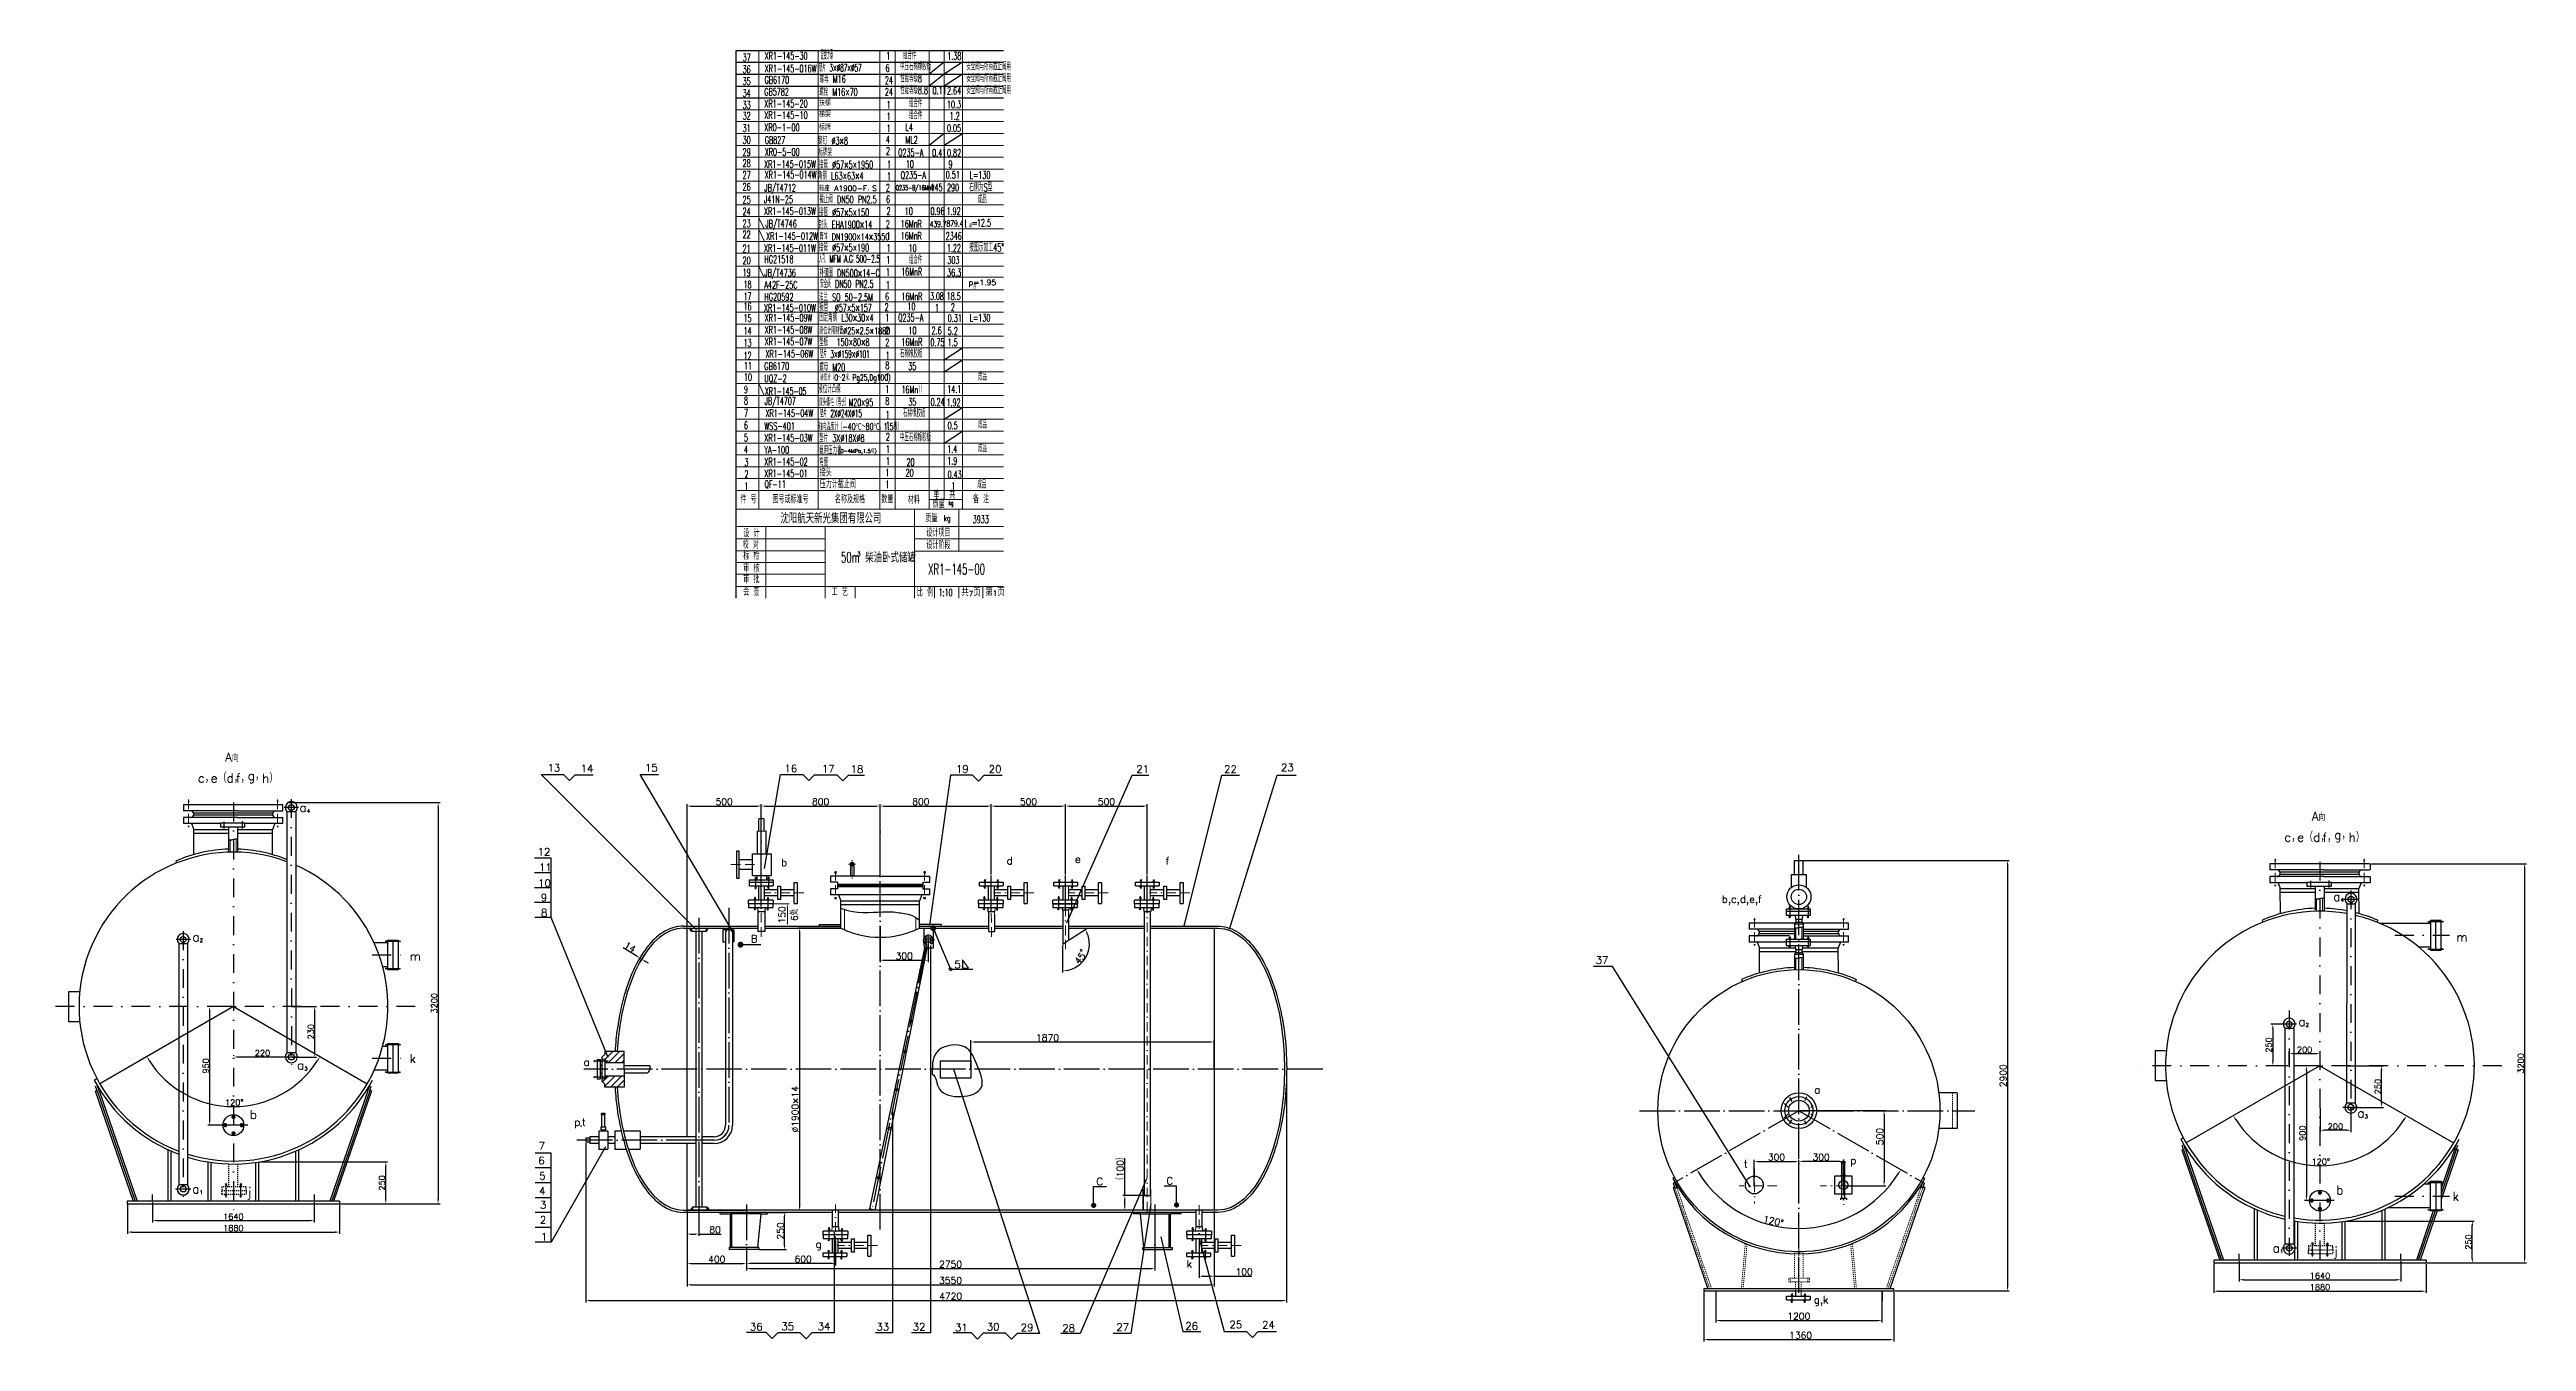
# Model space of a CAD drawing. Header units: millimetres. Extents: x 1189 to 3591, y 347 to 2928.
# Drawn here: x 1189 to 2858, y 2058 to 2928 of the extents above; entities that cross this region are included whole.
import ezdxf

# ---------------------------------------------------------------- set-up
doc = ezdxf.new("R2010")
doc.units = ezdxf.units.MM
for name, pattern in [('ACAD_ISO04W100', [30, 24, -3, 0, -3]), ('BORDER2', [22.225, 6.35, -3.175, 6.35, -3.175, 0, -3.175]), ('DASHDOT', [25.4, 12.7, -6.35, 0, -6.35]), ('JIS_02_0.7', [1.35, 0.75, -0.6])]:
    doc.linetypes.add(name, pattern=pattern)
doc.layers.add('内图框及标题栏', color=1, linetype='Continuous')
doc.layers.add('点划线', color=7, linetype='ACAD_ISO04W100')
for name, color, linetype, lineweight in [('小点划线', 7, 'BORDER2', 15), ('粗直线', 7, 'Continuous', 30), ('细直线', 7, 'Continuous', 15), ('虚线', 7, 'JIS_02_0.7', 15)]:
    doc.layers.add(name, color=color, linetype=linetype, lineweight=lineweight)
doc.styles.add('HZ', font='txt', dxfattribs={"bigfont": 'hztxt'})
doc.styles.get("Standard").update_dxf_attribs({"font": 'txt', "bigfont": 'gbcbig.shx'})
doc.dimstyles.new('ISO-25', dxfattribs={"dimtxt": 2.5, "dimasz": 2.5, "dimexe": 1.25, "dimexo": 0.625, "dimtad": 1, "dimtxsty": 'Standard', "dimcen": 2.5, "dimadec": 0, "dimazin": 0, "dimtfac": 1, "dimtmove": 0, "dimatfit": 3, "dimfxl": 0, "dimarcsym": 0})
doc.dimstyles.new('ISO-25$7', dxfattribs={"dimtxt": 2.5, "dimasz": 2.5, "dimexe": 1.25, "dimexo": 0, "dimtad": 1, "dimtxsty": 'Standard', "dimcen": 2.5, "dimadec": 0, "dimazin": 0, "dimtfac": 1, "dimtmove": 0, "dimatfit": 3, "dimldrblk": 'DOT', "dimfxl": 0, "dimarcsym": 0})

msp = doc.modelspace()

# ---------------------------------------------------------------- texts
at = {"color": 7, "insert": (1720.668, 2659.203), "char_height": 2.5, "width": 43.15873, "attachment_point": 1}
msp.add_mtext('(0-4MPa,1.5级)', dxfattribs=at)
at = {"attachment_point": 1}
for s, insert, char_height, width in [('共{\\H0.6951x;7}页', (1803.557, 2565.183), 5.03544, 26.8582), ('第{\\H0.6951x;1}页', (1819.739, 2565.463), 5.03544, 26.8582), ('13', (1524.804, 2447.039), 5, 36.30301), ('14', (1547.096, 2446.675), 5, 36.30301), ('15', (1590.495, 2447.12), 5, 36.30301), ('16', (1684.429, 2446.605), 5, 36.30301), ('17', (1709.607, 2446.41), 5, 36.30301), ('18', (1728.987, 2446.216), 5, 36.30301), ('19', (1799.971, 2446.332), 5, 36.30301), ('20', (1822.021, 2446.313), 5, 36.30301), ('21', (1921.442, 2446.251), 5, 36.30301), ('22', (1980.542, 2446.207), 5, 36.30301), ('23', (2018.863, 2447.391), 5, 36.30301), ('12', (1518.144, 2390.509), 5, 36.30301), ('10', (1518.453, 2369.496), 5, 36.30301), ('11', (1519.063, 2380.099), 5, 36.30301), ('b', (1682.148, 2383.41), 5, 30.3652), ('d', (1834.093, 2384.627), 5, 30.3652), ('e', (1880.098, 2385.649), 5, 30.3652), ('f', (1941.21, 2384.545), 5, 30.3652), ('9', (1520.273, 2359.75), 5, 36.30301), ('b,c,d,e,f', (2315.809, 2358.668), 5, 30.3652), ('8', (1520.408, 2349.584), 5, 36.30301), ('B', (1661.767, 2332.002), 5, 30.3652), ('a', (1549.106, 2249.014), 5, 30.3652), ('a', (2378.09, 2230.276), 5, 30.3652), ('p{\\H0.4764x;,}t', (1542.821, 2208.582), 5, 30.3652), ('7', (1518.856, 2192.514), 5, 36.30301), ('6', (1518.592, 2182.652), 5, 36.30301), ('5', (1519.191, 2172.284), 5, 36.30301), ('t', (2330.628, 2180.555), 5, 30.3652), ('p', (2402.427, 2182.834), 5, 30.3652), ('4', (1519.191, 2162.284), 5, 36.30301), ('3', (1519.721, 2152.815), 5, 36.30301), ('C', (1894.482, 2168.635), 5, 30.3652), ('C', (1941.705, 2168.965), 5, 30.3652), ('2', (1519.666, 2142.759), 5, 36.30301), ('1', (1520.435, 2131.299), 5, 36.30301), ('g', (1705.379, 2126.442), 5, 30.3652), ('k', (1955.315, 2113.136), 5, 30.3652), ('g,k', (2377.781, 2088.998), 5, 30.3652), ('36', (1661.127, 2070.778), 5, 36.30301), ('35', (1682.317, 2071.017), 5, 36.30301), ('34', (1706.754, 2070.989), 5, 36.30301), ('33', (1746.376, 2070.639), 5, 36.30301), ('32', (1770.793, 2070.639), 5, 36.30301), ('31', (1799.254, 2070.236), 5, 36.30301), ('30', (1820.701, 2070.742), 5, 36.30301), ('29', (1843.563, 2070.308), 5, 36.30301), ('28', (1871.591, 2069.816), 5, 36.30301), ('27', (1907.917, 2070.428), 5, 36.30301), ('26', (1954.471, 2071.242), 5, 36.30301), ('25', (1984.133, 2072.217), 5, 36.30301), ('24', (2006.151, 2072.041), 5, 36.30301)]:
    msp.add_mtext(s, dxfattribs=dict(at, insert=insert, char_height=char_height, width=width))
at = {"color": 1, "char_height": 2.5, "width": 23.37154, "attachment_point": 1}
for insert in [(1307.64, 2454.807), (2713.151, 2414.994)]:
    msp.add_mtext('{\\H2.4x;A\\H0.75x;向}', dxfattribs=dict(at, insert=insert))
at = {"color": 3, "attachment_point": 1}
for s, insert, char_height, width in [('c，', (1289.262, 2440.698), 6, 11.49681), ('e', (1297.862, 2440.698), 6, 11.49681), ('（d，', (1302.637, 2440.698), 6, 79.38947), ('f，', (1314.941, 2440.698), 6, 78.46667), ('g，', (1322.882, 2442.373), 6, 71.96667), ('h）', (1332.52, 2440.569), 6, 47.85724), ('a', (1357.729, 2420.9), 6, 11.49681), ('4', (1362.703, 2416.889), 2.5, 2.51493), ('c，', (2694.774, 2400.884), 6, 11.49681), ('e', (2703.374, 2400.884), 6, 11.49681), ('（d，', (2708.148, 2400.884), 6, 79.38947), ('f，', (2720.452, 2400.884), 6, 78.46667), ('g，', (2728.393, 2402.56), 6, 71.96667), ('h）', (2738.031, 2400.755), 6, 47.85724), ('a', (2727.72, 2360.856), 6, 11.49681), ('4', (2732.694, 2356.845), 2.5, 2.51493), ('a', (1285.589, 2333.68), 6, 11.49681), ('2', (1290.563, 2329.668), 2.5, 2.51493), ('m', (2810.535, 2333.61), 6, 11.49681), ('m', (1431.897, 2320.803), 6, 11.49681), ('a', (2704.228, 2276.717), 6, 11.49681), ('2', (2709.201, 2272.706), 2.5, 2.51493), ('a', (1356.022, 2247.385), 6, 11.49681), ('3', (1360.996, 2243.374), 2.5, 2.51493), ('k', (1431.908, 2251.873), 6, 11.49681), ('b', (1324.215, 2214.166), 6, 11.49681), ('a', (2743.906, 2215.14), 6, 11.49681), ('3', (2748.88, 2211.129), 2.5, 2.51493), ('a', (1285.497, 2164.057), 6, 11.49681), ('1', (1290.471, 2160.046), 2.5, 2.51493), ('j', (1322.661, 2161.998), 6, 11.49681), ('b', (2729.696, 2163.363), 6, 11.49681), ('k', (2808.03, 2159.091), 6, 11.49681), ('a', (2686.865, 2124.243), 6, 11.49681), ('1', (2691.839, 2120.232), 2.5, 2.51493), ('j', (2728.172, 2122.185), 6, 11.49681)]:
    msp.add_mtext(s, dxfattribs=dict(at, insert=insert, char_height=char_height, width=width))
at = {"layer": '内图框及标题栏', "color": 7, "width": 0.55}
msp.add_text('XR0-1-00', height=5, dxfattribs=at).set_placement((1670.83, 2873.382))
at = {"layer": '细直线', "color": 7}
for s, height, width, p in [('37', 5, 0.6, (1656.236, 2920.449)), ('XR1-145-30', 5, 0.6, (1671.074, 2921.523)), ('温度计罩', 6, 0.35, (1708.786, 2921.623)), ('1', 5, 0.6, (1752.946, 2921.596)), ('中压石棉橡胶板', 5, 0.6, (1762.297, 2914.333)), ('组合件', 5, 0.6, (1764.317, 2921.789)), ('1.38', 5, 0.6, (1794.073, 2921.444)), ('安全阀与所有截止阀用', 5, 0.6, (1806.958, 2914.333)), ('36', 5, 0.6, (1656.236, 2912.449)), ('35', 5, 0.6, (1656.236, 2904.449)), ('GB6170', 5, 0.6, (1671.047, 2905.311)), ('XR1-145-016W', 5, 0.6, (1671.074, 2913.045)), ('垫片 3×%%C87×%%C57 ', 5, 0.45, (1707.73, 2913.526)), ('螺母 M16', 5, 0.6, (1708.161, 2905.958)), ('24', 5, 0.6, (1752.078, 2905.084)), ('6', 5, 0.6, (1752.472, 2913.311)), ('性能等级8', 5, 0.6, (1762.297, 2906.333)), ('性能等级8.8', 5, 0.6, (1762.297, 2898.333)), ('安全阀与所有截止阀用', 5, 0.6, (1806.958, 2906.333)), ('安全阀与所有截止阀用', 5, 0.6, (1806.958, 2898.333)), ('34', 5, 0.6, (1656.236, 2896.449)), ('33', 5, 0.6, (1656.236, 2888.449)), ('XR1-145-20', 5, 0.55, (1670.83, 2889.366)), ('XR1-145-10', 5, 0.55, (1670.83, 2881.641)), ('GB5782', 5, 0.6, (1670.852, 2897.395)), ('螺栓 M16×70', 5, 0.6, (1707.833, 2897.195)), ('24', 5, 0.6, (1752.078, 2897.307)), ('1', 5, 0.6, (1753.242, 2888.51)), ('组合件', 5, 0.6, (1768.273, 2889.48)), ('组合件', 5, 0.6, (1768.273, 2881.48)), ('0.11', 5, 0.6, (1784.136, 2898.14)), ('2.64', 5, 0.6, (1793.914, 2898.079)), ('10.3', 5, 0.6, (1793.914, 2888.782)), ('32', 5, 0.6, (1656.236, 2881.175)), ('31', 5, 0.6, (1656.236, 2872.798)), ('30', 5, 0.6, (1656.236, 2864.862)), ('GB827', 5, 0.6, (1671.127, 2864.831)), ('铆钉 %%C3×8', 5, 0.6, (1707.235, 2864.331)), ('4', 5, 0.6, (1752.735, 2865.259)), ('1', 5, 0.6, (1753.227, 2872.59)), ('1', 5, 0.6, (1753.242, 2880.785)), ('L4', 5, 0.6, (1765.926, 2873.474)), ('ML2', 5, 0.6, (1765.926, 2864.995)), ('0.05', 5, 0.6, (1793.914, 2872.876)), ('1.2', 5, 0.6, (1795.685, 2881.057)), ('29', 5, 0.6, (1656.236, 2856.706)), ('28', 5, 0.6, (1656.236, 2849.211)), ('XR1-145-015W', 5, 0.6, (1670.711, 2848.581)), ('XR0-5-00', 5, 0.6, (1671.127, 2856.831)), ('标牌架', 5, 0.6, (1707.329, 2856.431)), ('接管 %%C57×5×1950', 5, 0.6, (1707.675, 2848.285)), ('2', 5, 0.6, (1752.831, 2857.362)), ('1', 5, 0.6, (1753.391, 2848.482)), ('Q235-A', 5, 0.6, (1760.951, 2856.378)), ('10', 5, 0.6, (1766.154, 2848.563)), ('0.41', 5, 0.6, (1783.914, 2856.212)), ('0.82', 5, 0.6, (1793.914, 2856.212)), ('9', 5, 0.6, (1794.917, 2848.51)), ('27', 5, 0.6, (1656.236, 2841.316)), ('26', 5, 0.6, (1656.236, 2833.42)), ('JB/T4712', 5, 0.55, (1670.83, 2832.713)), ('XR1-145-014W', 5, 0.6, (1671.074, 2841.523)), ('角钢 L63×63×4', 5, 0.6, (1707.03, 2840.703)), ('2', 5, 0.6, (1752.795, 2832.704)), ('1', 5, 0.6, (1753.391, 2840.434)), ('Q235-B/16MnR', 3.25939, 0.6, (1759.324, 2833.625)), ('Q235-A', 5, 0.6, (1762.676, 2841.271)), ('145', 5, 0.6, (1782.799, 2832.859)), ('0.51', 5, 0.6, (1793.07, 2841.418)), ('290', 5, 0.6, (1793.914, 2832.859)), ('右侧为S型', 5.3948, 0.6, (1808.806, 2832.782)), ('L=130', 5, 0.6, (1809.194, 2841.305)), ('25', 5, 0.6, (1656.236, 2824.656)), ('24', 5, 0.6, (1656.236, 2816.709)), ('J41N-25', 5, 0.6, (1670.647, 2824.899)), ('XR1-145-013W', 5, 0.6, (1670.647, 2816.899)), ('接管 %%C57×5×150', 5, 0.6, (1707.675, 2816.154)), ('截止阀 DN50 PN2.5', 5, 0.6, (1707.988, 2824.872)), ('6', 5, 0.6, (1752.849, 2824.93)), ('2', 5, 0.6, (1753.228, 2816.93)), ('10', 5, 0.6, (1765.453, 2816.916)), ('0.96', 5, 0.6, (1782.778, 2816.93)), ('1.92', 5, 0.6, (1793.631, 2816.93)), ('成品', 5, 0.6, (1814.548, 2824.93)), ('23', 5, 0.6, (1656.236, 2808.709)), ('22', 5, 0.6, (1656.236, 2801.197)), ('JB/T4746', 5, 0.6, (1671.639, 2808.517)), ('XR1-145-012W', 5, 0.6, (1672.083, 2800.148)), ('封头 EHA1900×14', 5, 0.6, (1707.513, 2807.966)), ('筒体 DN1900×14×3550', 4.5, 0.6, (1708.053, 2799.993)), ('2', 5, 0.6, (1752.722, 2808.262)), ('1', 5, 0.6, (1753.182, 2800.069)), ('16MnR', 5, 0.6, (1762.771, 2808.418)), ('16MnR', 5, 0.6, (1762.771, 2800.371)), ('439.7', 4, 0.6, (1782.2, 2808.796)), ('2346', 5, 0.6, (1793.015, 2800.249)), ('879.4', 4, 0.6, (1793.621, 2809.116)), ('t', 5, 0.6, (1805.581, 2808.75)), ('12.5', 5, 0.6, (1814.075, 2809.155)), ('21', 5, 0.6, (1656.236, 2791.731)), ('20', 5, 0.6, (1656.236, 2783.731)), ('XR1-145-011W', 5, 0.6, (1670.647, 2792.1)), ('HG21518', 5, 0.55, (1670.83, 2784.538)), ('接管 %%C57×5×190', 5, 0.6, (1707.675, 2792.392)), ('人孔 MFM（A.G）500-2.5', 5, 0.45, (1707.675, 2784.821)), ('1', 5, 0.6, (1753.07, 2784.203)), ('1', 5, 0.6, (1753.228, 2792.131)), ('组合件', 5, 0.6, (1768.273, 2784.118)), ('10', 5, 0.6, (1767.994, 2792.117)), ('303', 5, 0.6, (1794.16, 2783.997)), ('1.22', 5, 0.6, (1793.798, 2792.131)), ('按图示加工45%%D', 5.3948, 0.6, (1808.806, 2792.264)), ('19', 5, 0.6, (1656.236, 2775.731)), ('18', 5, 0.6, (1656.834, 2767.607)), ('A42F-25C', 5, 0.55, (1670.83, 2767.336)), ('JB/T4736', 5, 0.55, (1670.83, 2775.486)), ('补强圈 DN500×14-C', 5, 0.6, (1708.036, 2775.297)), ('安全阀 DN50 PN2.5', 5, 0.5, (1708.371, 2767.933)), ('1', 5, 0.6, (1752.673, 2767.22)), ('1', 5, 0.6, (1752.81, 2775.95)), ('16MnR', 5, 0.6, (1763.029, 2776.201)), ('36.3', 5, 0.6, (1793.963, 2775.539)), ('17', 5, 0.6, (1656.834, 2759.607)), ('16', 5, 0.6, (1656.834, 2752.861)), ('XR1-145-010W', 5, 0.6, (1670.658, 2751.89)), ('HG20592', 5, 0.55, (1670.83, 2759.215)), ('法兰 SO 50-2.5M', 5, 0.6, (1707.675, 2759.016)), ('接管', 5, 0.6, (1707.833, 2752.355)), (' %%C57×5×157', 5, 0.6, (1715.536, 2751.926)), ('2', 5, 0.6, (1751.88, 2752.253)), ('6', 5, 0.6, (1752.147, 2759.419)), ('16MnR', 5, 0.6, (1763.208, 2759.576)), ('10', 5, 0.6, (1767.234, 2752.806)), ('3.08', 5, 0.5, (1782.54, 2759.648)), ('1', 5, 0.6, (1785.728, 2751.868)), ('18.5', 5, 0.6, (1793.701, 2759.648)), ('2', 5, 0.6, (1796.489, 2752.352)), ('15', 5, 0.6, (1656.834, 2744.861)), ('14', 5, 0.6, (1656.834, 2736.354)), ('XR1-145-09W', 5, 0.6, (1671.074, 2745.134)), ('XR1-145-08W', 5, 0.6, (1671.074, 2737.134)), ('液位计限制管%%C25×2.5×1880', 4.5, 0.6, (1707.833, 2736.625)), ('固定角钢 L30×30×4', 5, 0.6, (1707.833, 2745.18)), ('2', 5, 0.6, (1752.315, 2736.59)), ('1', 5, 0.6, (1752.315, 2745.231)), ('Q235-A', 5, 0.6, (1760.951, 2745.275)), ('10', 5, 0.6, (1767.928, 2736.608)), ('2.6', 5, 0.6, (1783.528, 2736.619)), ('0.31', 5, 0.6, (1794.421, 2744.859)), ('5.2', 5, 0.6, (1794.421, 2736.299)), ('L=130', 5, 0.6, (1809.194, 2745.18)), ('13', 5, 0.6, (1656.834, 2728.354)), ('12', 5, 0.6, (1656.834, 2719.654)), ('XR1-145-07W', 5, 0.6, (1671.074, 2729.134)), ('XR1-145-06W', 5, 0.6, (1671.627, 2720.864)), ('垫板  150×80×8', 5, 0.6, (1707.833, 2728.721)), ('垫片 3×%%C159×%%C101', 5, 0.45, (1708.426, 2720.722)), ('2', 5, 0.6, (1752.315, 2728.59)), ('1', 5, 0.6, (1752.472, 2719.811)), ('石棉橡胶板', 5, 0.6, (1762.297, 2720.833)), ('16MnR', 5, 0.6, (1763.142, 2728.866)), ('0.75', 5, 0.6, (1782.743, 2728.619)), ('1.5', 5, 0.6, (1794.33, 2728.619)), ('11', 5, 0.6, (1657.113, 2712.78)), ('10', 5, 0.6, (1657.113, 2705.21)), ('GB6170', 5, 0.55, (1670.83, 2712.565)), ('UQZ-2', 5, 0.55, (1670.83, 2704.267)), ('螺母 M20', 5, 0.6, (1707.833, 2711.808)), ('液位计（0～2米，Pg25,Dg100)', 4, 0.6, (1708.445, 2705.421)), ('8', 5, 0.6, (1752.315, 2712.972)), ('1', 5, 0.6, (1752.315, 2705.101)), ('35', 5, 0.6, (1767.805, 2712.498)), ('成品', 5, 0.6, (1814.873, 2705.453)), ('9', 5, 0.6, (1657.113, 2696.918)), ('8', 5, 0.6, (1657.113, 2689.348)), ('JB/T4707', 5, 0.6, (1671.074, 2689.134)), ('XR1-145-05', 5, 0.5, (1671.265, 2695.707)), ('液位计凸缘', 5, 0.6, (1707.226, 2697.101)), ('双头螺柱（等长）M20×95', 5, 0.5, (1707.675, 2688.155)), ('8', 5, 0.6, (1752.315, 2688.972)), ('1', 5, 0.6, (1752.315, 2697.101)), ('16MnⅡ', 5, 0.6, (1763.241, 2696.819)), ('石棉橡胶板', 5, 0.6, (1764.353, 2680.833)), ('35', 5, 0.6, (1767.805, 2688.498)), ('0.24', 5, 0.6, (1782.851, 2688.471)), ('1.92', 5, 0.6, (1793.567, 2688.217)), ('14.1', 5, 0.6, (1794.013, 2697.101)), ('7', 5, 0.6, (1657.113, 2681.056)), ('6', 5, 0.6, (1657.113, 2672.765)), ('WSS-401', 5, 0.55, (1670.83, 2672.267)), ('XR1-145-04W', 5, 0.6, (1671.627, 2680.864)), ('轴向温度计（-40℃～80℃，1.5级）', 4.5, 0.6, (1707.255, 2672.159)), ('垫片 3X%%C18X%%C8 ', 5, 0.6, (1707.833, 2664.153)), ('垫片 2X%%C24X%%C15', 5, 0.45, (1708.426, 2680.722)), ('2', 5, 0.6, (1752.684, 2664.957)), ('1', 5, 0.6, (1752.472, 2679.811)), ('1', 5, 0.6, (1752.72, 2672.636)), ('中压石棉橡胶板', 5, 0.6, (1762.229, 2664.549)), ('0.5', 5, 0.6, (1794.33, 2672.619)), ('成品', 5, 0.6, (1814.873, 2673.267)), ('5', 5, 0.6, (1657.113, 2664.473)), ('4', 5, 0.6, (1657.113, 2656.473)), ('YA-100', 5, 0.55, (1670.83, 2656.267)), ('XR1-145-03W', 5, 0.55, (1670.83, 2664.267)), ('XR1-145-02', 5, 0.55, (1670.83, 2648.267)), ('氨用压力表', 5, 0.6, (1707.833, 2655.808)), ('弯管', 5, 0.6, (1707.833, 2647.808)), ('1', 5, 0.6, (1752.72, 2656.636)), ('1', 5, 0.6, (1752.72, 2648.636)), ('1.4', 5, 0.6, (1794.035, 2656.758)), ('1.9', 5, 0.6, (1794.035, 2648.758)), ('成品', 5, 0.6, (1814.873, 2657.267)), ('3', 5, 0.6, (1657.462, 2647.811)), ('2', 5, 0.6, (1657.462, 2639.811)), ('1', 5, 0.6, (1657.462, 2631.811)), ('XR1-145-01', 5, 0.55, (1670.83, 2640.267)), ('1', 5, 0.6, (1752.428, 2641.026)), ('1', 5, 0.6, (1752.428, 2633.026)), ('20', 5, 0.6, (1766.082, 2640.774)), ('20', 5, 0.6, (1766.612, 2647.92)), ('0.43', 5, 0.6, (1794.264, 2639.603)), ('1', 5, 0.6, (1796.869, 2632.017)), ('成品', 5, 0.6, (1814.343, 2632.774)), ('3933', 5, 0.6, (1811.221, 2609.422)), ('3', 3, 0.8, (1733.372, 2587.077))]:
    msp.add_text(s, height=height, dxfattribs=dict(at, width=width)).set_placement(p)
at = {"layer": '细直线', "color": 7, "style": 'HZ', "width": 0.6}
for s, height, p in [('QF-11', 5, (1670.948, 2633.113)), ('接头', 5, (1708.183, 2640.913)), ('压力计截止阀', 5, (1708.183, 2632.913)), ('件 号', 5, (1654.731, 2622.852)), ('图号或标准号', 5, (1676.372, 2622.852)), ('名称及规格', 5, (1718.401, 2622.852)), ('数量', 5, (1749.629, 2622.852)), ('材料', 5, (1767.526, 2622.528)), ('质量', 5, (1784.201, 2619.769)), ('单', 5, (1784.673, 2625.929)), ('kg', 3, (1794.918, 2621.475)), ('共', 5, (1795.412, 2625.998)), ('备 注', 5, (1811.334, 2622.852)), ('设 计', 5, (1656.679, 2599.973)), ('沈阳航天新光集团有限公司', 7, (1681.679, 2609.253)), ('质量', 5, (1779.37, 2610.113)), ('设计项目', 5, (1780.019, 2600.309)), ('kg', 4, (1791.724, 2610.818)), ('校 对', 5, (1656.342, 2592.24)), ('标 检', 5, (1656.679, 2584.844)), (' 50m 柴油卧式储罐', 7, (1718.746, 2582.858)), ('设计阶段', 5, (1780.019, 2592.013)), ('审 核', 5, (1656.679, 2576.439)), ('审 批', 5, (1656.679, 2569.007)), ('XR1-145-00', 7, (1781.212, 2574.915)), ('会 签', 5, (1656.679, 2560.602)), ('工 艺', 5, (1716.226, 2560.439)), ('比 例', 5, (1773.61, 2560.103)), ('1:10', 5, (1788.181, 2560.103))]:
    msp.add_text(s, height=height, dxfattribs=at).set_placement(p)
at = {"layer": '细直线', "color": 7, "attachment_point": 1}
for s, insert, char_height, width in [('梯架', (1707.642, 2886.63), 4, 54.66667), ('扶梯', (1707.642, 2894.355), 4, 54.66667), ('标牌', (1707.695, 2877.831), 4, 54.66667), ('鞍座 A1900-F，S', (1707.642, 2836.642), 3.6, 68.96825), ('设', (1808.522, 2810.979), 2.5, 2.25785), ('=', (1810.312, 2813.532), 3.9, 10.68417), ('p=1.95', (1808.501, 2773.333), 3.75, 41.4634), ('开', (1811.297, 2769.673), 2.5, 2.67963)]:
    msp.add_mtext(s, dxfattribs=dict(at, insert=insert, char_height=char_height, width=width))
at = {"layer": '细直线', "char_height": 4.5, "attachment_point": 5, "rotation": 90}
for s, insert in [('150', (1682.755, 2345.605)), ('6处', (1691.131, 2345.605))]:
    msp.add_mtext(s, dxfattribs=dict(at, insert=insert))
at = {"layer": '细直线', "char_height": 5, "attachment_point": 1}
for s, insert, width in [('5', (1798.885, 2314.702), 29.04241), ('37', (2230.857, 2317.629), 36.30301)]:
    msp.add_mtext(s, dxfattribs=dict(at, insert=insert, width=width))

# ---------------------------------------------------------------- blocks, each defined once
blk = doc.blocks.new('*D7')
at = {"layer": 'Defpoints', "color": 0}
for p in [(1748.8, 2418.9), (1823.7, 2418.9), (1823.7, 2372)]:
    blk.add_point(p, dxfattribs=at)
at = {"layer": '细直线', "color": 0, "lineweight": -2}
for p, q in [((1748.8, 2419.5), (1748.8, 2420.1)), ((1823.7, 2372.7), (1823.7, 2420.1)), ((1751.3, 2418.9), (1821.2, 2418.9))]:
    blk.add_line(p, q, dxfattribs=at)
at = {"layer": '细直线', "color": 0}
for points in [[(1751.3, 2419.3), (1751.3, 2418.5), (1748.8, 2418.9)], [(1821.2, 2419.3), (1821.2, 2418.5), (1823.7, 2418.9)]]:
    blk.add_solid(points, dxfattribs=at)
at = {"layer": '细直线', "color": 0, "insert": (1776.3, 2421.8), "char_height": 4.5, "attachment_point": 5}
blk.add_mtext('800', dxfattribs=at)
blk = doc.blocks.new('*D8')
at = {"layer": 'Defpoints', "color": 0}
for p in [(1873.8, 2418.9), (1823.7, 2372.7), (1873.8, 2372)]:
    blk.add_point(p, dxfattribs=at)
at = {"layer": '细直线', "color": 0, "lineweight": -2}
for p, q in [((1823.7, 2373.3), (1823.7, 2420.1)), ((1873.8, 2372.7), (1873.8, 2420.1)), ((1826.2, 2418.9), (1871.3, 2418.9))]:
    blk.add_line(p, q, dxfattribs=at)
at = {"layer": '细直线', "color": 0}
for points in [[(1826.2, 2419.3), (1826.2, 2418.5), (1823.7, 2418.9)], [(1871.3, 2419.3), (1871.3, 2418.5), (1873.8, 2418.9)]]:
    blk.add_solid(points, dxfattribs=at)
at = {"layer": '细直线', "color": 0, "insert": (1848.8, 2421.8), "char_height": 4.5, "attachment_point": 5}
blk.add_mtext('500', dxfattribs=at)
blk = doc.blocks.new('*D9')
at = {"layer": 'Defpoints', "color": 0}
for p in [(1928.8, 2418.9), (1873.8, 2372), (1928.8, 2372)]:
    blk.add_point(p, dxfattribs=at)
at = {"layer": '细直线', "color": 0, "lineweight": -2}
for p, q in [((1873.8, 2372.7), (1873.8, 2420.1)), ((1928.8, 2372.7), (1928.8, 2420.1)), ((1876.3, 2418.9), (1926.3, 2418.9))]:
    blk.add_line(p, q, dxfattribs=at)
at = {"layer": '细直线', "color": 0}
for points in [[(1876.3, 2419.3), (1876.3, 2418.5), (1873.8, 2418.9)], [(1926.3, 2419.3), (1926.3, 2418.5), (1928.8, 2418.9)]]:
    blk.add_solid(points, dxfattribs=at)
at = {"layer": '细直线', "color": 0, "insert": (1901.3, 2421.8), "char_height": 4.5, "attachment_point": 5}
blk.add_mtext('500', dxfattribs=at)
blk = doc.blocks.new('*D10')
at = {"layer": 'Defpoints', "color": 0}
for p in [(1973.8, 2146.7), (1963.8, 2127.7), (1963.8, 2102.3)]:
    blk.add_point(p, dxfattribs=at)
at = {"layer": '细直线', "color": 0, "lineweight": -2}
for p, q in [((1973.8, 2146.1), (1973.8, 2101.1)), ((1963.8, 2127), (1963.8, 2101.1)), ((1966.3, 2102.3), (1971.3, 2102.3)), ((1973.8, 2102.3), (1999.2, 2102.3))]:
    blk.add_line(p, q, dxfattribs=at)
at = {"layer": '细直线', "color": 0}
for points in [[(1966.3, 2102.8), (1966.3, 2101.9), (1963.8, 2102.3)], [(1971.3, 2102.8), (1971.3, 2101.9), (1973.8, 2102.3)]]:
    blk.add_solid(points, dxfattribs=at)
at = {"layer": '细直线', "color": 0, "insert": (1994.1, 2105.2), "char_height": 4.5, "attachment_point": 5}
blk.add_mtext('100', dxfattribs=at)
blk = doc.blocks.new('*D11')
at = {"layer": 'Defpoints', "color": 0}
for p in [(1928.8, 2156.7), (1913.7, 2146.7), (1928.8, 2146.7)]:
    blk.add_point(p, dxfattribs=at)
at = {"layer": '细直线', "color": 0, "lineweight": -2}
for p, q in [((1913.7, 2156.7), (1913.7, 2181.8)), ((1928.2, 2156.7), (1912.4, 2156.7)), ((1913.7, 2149.2), (1913.7, 2154.2)), ((1928.2, 2146.7), (1912.4, 2146.7))]:
    blk.add_line(p, q, dxfattribs=at)
at = {"layer": '细直线', "color": 0}
for points in [[(1913.3, 2154.2), (1914.1, 2154.2), (1913.7, 2156.7)], [(1913.3, 2149.2), (1914.1, 2149.2), (1913.7, 2146.7)]]:
    blk.add_solid(points, dxfattribs=at)
at = {"layer": '细直线', "color": 0, "insert": (1910.7, 2174.7), "char_height": 4.5, "attachment_point": 5, "rotation": 90}
blk.add_mtext('（100）', dxfattribs=at)
blk = doc.blocks.new('*D3')
at = {"layer": 'Defpoints', "color": 0}
for p in [(1589.4, 2320.4), (1590.6, 2319.7), (1588.3, 2315.8)]:
    blk.add_point(p, dxfattribs=at)
at = {"layer": '细直线', "color": 0, "lineweight": -2}
for p, q in [((1584.9, 2317.9), (1575.8, 2323.5)), ((1589.1, 2319.9), (1586.4, 2315.5)), ((1588.3, 2315.8), (1587.1, 2316.5)), ((1590.3, 2319.2), (1587.6, 2314.7)), ((1590.4, 2314.5), (1592.5, 2313.2))]:
    blk.add_line(p, q, dxfattribs=at)
at = {"layer": '细直线', "color": 0}
for points in [[(1585.1, 2318.2), (1584.7, 2317.5), (1587.1, 2316.5)], [(1590.6, 2314.9), (1590.2, 2314.1), (1588.3, 2315.8)]]:
    blk.add_solid(points, dxfattribs=at)
at = {"layer": '细直线', "color": 0, "insert": (1580.4, 2324), "char_height": 4.5, "attachment_point": 5, "rotation": 328.4204}
blk.add_mtext('14', dxfattribs=at)
blk = doc.blocks.new('*D12')
at = {"layer": 'Defpoints', "color": 0}
for p in [(1618.8, 2146.7), (1626.8, 2146.7), (1618.8, 2130.7)]:
    blk.add_point(p, dxfattribs=at)
at = {"layer": '细直线', "color": 0, "lineweight": -2}
for p, q in [((1618.8, 2146.1), (1618.8, 2129.5)), ((1626.8, 2146.1), (1626.8, 2129.5)), ((1621.3, 2130.7), (1624.3, 2130.7)), ((1626.8, 2130.7), (1641.7, 2130.7))]:
    blk.add_line(p, q, dxfattribs=at)
at = {"layer": '细直线', "color": 0}
for points in [[(1621.3, 2131.1), (1621.3, 2130.3), (1618.8, 2130.7)], [(1624.3, 2131.1), (1624.3, 2130.3), (1626.8, 2130.7)]]:
    blk.add_solid(points, dxfattribs=at)
at = {"layer": '细直线', "color": 0, "insert": (1637.7, 2133.6), "char_height": 4.5, "attachment_point": 5}
blk.add_mtext('80', dxfattribs=at)
blk = doc.blocks.new('*D13')
at = {"layer": 'Defpoints', "color": 0}
for p in [(1809.9, 2260), (1809.9, 2241.6), (1973.8, 2241.7)]:
    blk.add_point(p, dxfattribs=at)
at = {"layer": '细直线', "color": 0, "lineweight": -2}
for p, q in [((1809.9, 2242.2), (1809.9, 2261.2)), ((1971.3, 2260), (1812.4, 2260)), ((1973.8, 2242.3), (1973.8, 2261.2))]:
    blk.add_line(p, q, dxfattribs=at)
at = {"layer": '细直线', "color": 0}
for points in [[(1812.4, 2260.4), (1812.4, 2259.6), (1809.9, 2260)], [(1971.3, 2260.4), (1971.3, 2259.6), (1973.8, 2260)]]:
    blk.add_solid(points, dxfattribs=at)
at = {"layer": '细直线', "color": 0, "insert": (1861.6, 2262.9), "char_height": 4.5, "attachment_point": 5}
blk.add_mtext('1870', dxfattribs=at)
blk = doc.blocks.new('*D14')
at = {"layer": 'Defpoints', "color": 0}
for p in [(1673.1, 2145.3), (1684.5, 2145.3), (1667.1, 2120.3)]:
    blk.add_point(p, dxfattribs=at)
at = {"layer": '细直线', "color": 0, "lineweight": -2}
for p, q in [((1673.7, 2145.3), (1685.8, 2145.3)), ((1684.5, 2122.8), (1684.5, 2142.8)), ((1667.7, 2120.3), (1685.8, 2120.3))]:
    blk.add_line(p, q, dxfattribs=at)
at = {"layer": '细直线', "color": 0}
for points in [[(1684.1, 2142.8), (1685, 2142.8), (1684.5, 2145.3)], [(1684.1, 2122.8), (1685, 2122.8), (1684.5, 2120.3)]]:
    blk.add_solid(points, dxfattribs=at)
at = {"layer": '细直线', "color": 0, "insert": (1681.7, 2132.8), "char_height": 4.5, "attachment_point": 5, "rotation": 90}
blk.add_mtext('250', dxfattribs=at)
blk = doc.blocks.new('*D15')
at = {"layer": 'Defpoints', "color": 0}
for p in [(1722.4, 2336.7), (1694.6, 2146.7), (1748.8, 2146.7)]:
    blk.add_point(p, dxfattribs=at)
at = {"layer": '细直线', "color": 0, "lineweight": -2}
for p, q in [((1721.8, 2336.7), (1693.4, 2336.7)), ((1694.6, 2334.2), (1694.6, 2149.2)), ((1748.2, 2146.7), (1693.4, 2146.7))]:
    blk.add_line(p, q, dxfattribs=at)
at = {"layer": '细直线', "color": 0}
for points in [[(1694.2, 2334.2), (1695.1, 2334.2), (1694.6, 2336.7)], [(1694.2, 2149.2), (1695.1, 2149.2), (1694.6, 2146.7)]]:
    blk.add_solid(points, dxfattribs=at)
at = {"layer": '细直线', "color": 0, "insert": (1691.6, 2214.7), "char_height": 4.5, "attachment_point": 5, "rotation": 90}
blk.add_mtext('%%C1900×14', dxfattribs=at)
blk = doc.blocks.new('*D16')
at = {"layer": 'Defpoints', "color": 0}
for p in [(1658.8, 2121.7), (1933.8, 2134.5), (1933.8, 2107.4)]:
    blk.add_point(p, dxfattribs=at)
at = {"layer": '细直线', "color": 0, "lineweight": -2}
for p, q in [((1658.8, 2121.1), (1658.8, 2106.2)), ((1933.8, 2133.8), (1933.8, 2106.2)), ((1661.3, 2107.4), (1931.3, 2107.4))]:
    blk.add_line(p, q, dxfattribs=at)
at = {"layer": '细直线', "color": 0}
for points in [[(1661.3, 2107.9), (1661.3, 2107), (1658.8, 2107.4)], [(1931.3, 2107.9), (1931.3, 2107), (1933.8, 2107.4)]]:
    blk.add_solid(points, dxfattribs=at)
at = {"layer": '细直线', "color": 0, "insert": (1796.3, 2110.3), "char_height": 4.5, "attachment_point": 5}
blk.add_mtext('2750', dxfattribs=at)
blk = doc.blocks.new('*D17')
at = {"layer": 'Defpoints', "color": 0}
for p in [(1618.8, 2146.1), (1973.8, 2146.7), (1973.8, 2096.5)]:
    blk.add_point(p, dxfattribs=at)
at = {"layer": '细直线', "color": 0, "lineweight": -2}
for p, q in [((1618.8, 2145.4), (1618.8, 2095.3)), ((1973.8, 2146.1), (1973.8, 2095.3)), ((1621.3, 2096.5), (1971.3, 2096.5))]:
    blk.add_line(p, q, dxfattribs=at)
at = {"layer": '细直线', "color": 0}
for points in [[(1621.3, 2097), (1621.3, 2096.1), (1618.8, 2096.5)], [(1971.3, 2097), (1971.3, 2096.1), (1973.8, 2096.5)]]:
    blk.add_solid(points, dxfattribs=at)
at = {"layer": '细直线', "color": 0, "insert": (1796.3, 2099.4), "char_height": 4.5, "attachment_point": 5}
blk.add_mtext('3550', dxfattribs=at)
blk = doc.blocks.new('*D18')
at = {"layer": 'Defpoints', "color": 0}
for p in [(2022.7, 2241.7), (1550.7, 2192.5), (2022.7, 2085.9)]:
    blk.add_point(p, dxfattribs=at)
at = {"layer": '细直线', "color": 0, "lineweight": -2}
for p, q in [((2022.7, 2241.1), (2022.7, 2084.7)), ((1550.7, 2191.9), (1550.7, 2084.7)), ((1553.2, 2085.9), (2020.2, 2085.9))]:
    blk.add_line(p, q, dxfattribs=at)
at = {"layer": '细直线', "color": 0}
for points in [[(1553.2, 2086.3), (1553.2, 2085.5), (1550.7, 2085.9)], [(2020.2, 2086.3), (2020.2, 2085.5), (2022.7, 2085.9)]]:
    blk.add_solid(points, dxfattribs=at)
at = {"layer": '细直线', "color": 0, "insert": (1796.4, 2088.8), "char_height": 4.5, "attachment_point": 5}
blk.add_mtext('4720', dxfattribs=at)
blk = doc.blocks.new('*D19')
at = {"layer": 'Defpoints', "color": 0}
for p in [(1618.8, 2145.3), (1658.8, 2121.7), (1658.8, 2110.8)]:
    blk.add_point(p, dxfattribs=at)
at = {"layer": '细直线', "color": 0, "lineweight": -2}
for p, q in [((1618.8, 2144.7), (1618.8, 2109.5)), ((1658.8, 2121.1), (1658.8, 2109.5)), ((1621.3, 2110.8), (1656.3, 2110.8))]:
    blk.add_line(p, q, dxfattribs=at)
at = {"layer": '细直线', "color": 0}
for points in [[(1621.3, 2111.2), (1621.3, 2110.4), (1618.8, 2110.8)], [(1656.3, 2111.2), (1656.3, 2110.4), (1658.8, 2110.8)]]:
    blk.add_solid(points, dxfattribs=at)
at = {"layer": '细直线', "color": 0, "insert": (1638.8, 2113.7), "char_height": 4.5, "attachment_point": 5}
blk.add_mtext('400', dxfattribs=at)
blk = doc.blocks.new('*D4')
at = {"layer": 'Defpoints', "color": 0}
for p in [(1658.8, 2120.3), (1718.8, 2126.5), (1658.8, 2110.9)]:
    blk.add_point(p, dxfattribs=at)
at = {"layer": '细直线', "color": 0, "lineweight": -2}
for p, q in [((1658.8, 2119.7), (1658.8, 2109.6)), ((1718.8, 2125.9), (1718.8, 2109.6)), ((1716.3, 2110.9), (1661.3, 2110.9))]:
    blk.add_line(p, q, dxfattribs=at)
at = {"layer": '细直线', "color": 0}
for points in [[(1661.3, 2111.3), (1661.3, 2110.5), (1658.8, 2110.9)], [(1716.3, 2111.3), (1716.3, 2110.5), (1718.8, 2110.9)]]:
    blk.add_solid(points, dxfattribs=at)
at = {"layer": '细直线', "color": 0, "insert": (1697, 2113.8), "char_height": 4.5, "attachment_point": 5}
blk.add_mtext('600', dxfattribs=at)
blk = doc.blocks.new('*D20')
at = {"layer": 'Defpoints', "color": 0}
for p in [(2367.7, 2179.5), (2337.7, 2163.1), (2367.7, 2163.1)]:
    blk.add_point(p, dxfattribs=at)
at = {"layer": '细直线', "color": 0, "lineweight": -2}
for p, q in [((2337.7, 2163.7), (2337.7, 2180.7)), ((2340.2, 2179.5), (2365.2, 2179.5)), ((2367.7, 2163.7), (2367.7, 2180.7))]:
    blk.add_line(p, q, dxfattribs=at)
at = {"layer": '细直线', "color": 0}
for points in [[(2340.2, 2179.9), (2340.2, 2179.1), (2337.7, 2179.5)], [(2365.2, 2179.9), (2365.2, 2179.1), (2367.7, 2179.5)]]:
    blk.add_solid(points, dxfattribs=at)
at = {"layer": '细直线', "color": 0, "insert": (2352.7, 2182.4), "char_height": 4.5, "attachment_point": 5}
blk.add_mtext('300', dxfattribs=at)
blk = doc.blocks.new('*D21')
at = {"layer": 'Defpoints', "color": 0}
for p in [(2367.7, 2179.5), (2367.7, 2163.1), (2397.7, 2163.1)]:
    blk.add_point(p, dxfattribs=at)
at = {"layer": '细直线', "color": 0, "lineweight": -2}
for p, q in [((2367.7, 2163.7), (2367.7, 2180.7)), ((2395.2, 2179.5), (2370.2, 2179.5)), ((2397.7, 2163.7), (2397.7, 2180.7))]:
    blk.add_line(p, q, dxfattribs=at)
at = {"layer": '细直线', "color": 0}
for points in [[(2370.2, 2179.9), (2370.2, 2179.1), (2367.7, 2179.5)], [(2395.2, 2179.9), (2395.2, 2179.1), (2397.7, 2179.5)]]:
    blk.add_solid(points, dxfattribs=at)
at = {"layer": '细直线', "color": 0, "insert": (2382.7, 2182.4), "char_height": 4.5, "attachment_point": 5}
blk.add_mtext('300', dxfattribs=at)
blk = doc.blocks.new('*D22')
at = {"layer": 'Defpoints', "color": 0}
for p in [(2367.7, 2213.8), (2397.7, 2163.1), (2425.1, 2163.1)]:
    blk.add_point(p, dxfattribs=at)
at = {"layer": '细直线', "color": 0, "lineweight": -2}
for p, q in [((2368.4, 2213.8), (2426.4, 2213.8)), ((2425.1, 2211.3), (2425.1, 2165.6)), ((2398.4, 2163.1), (2426.4, 2163.1))]:
    blk.add_line(p, q, dxfattribs=at)
at = {"layer": '细直线', "color": 0}
for points in [[(2424.7, 2211.3), (2425.5, 2211.3), (2425.1, 2213.8)], [(2424.7, 2165.6), (2425.5, 2165.6), (2425.1, 2163.1)]]:
    blk.add_solid(points, dxfattribs=at)
at = {"layer": '细直线', "color": 0, "insert": (2422.2, 2196.3), "char_height": 4.5, "attachment_point": 5, "rotation": 90}
blk.add_mtext('500', dxfattribs=at)
blk = doc.blocks.new('*D23')
at = {"layer": 'Defpoints', "color": 0}
for p in [(2303.7, 2092.4), (2431.7, 2092.4), (2431.7, 2059.6)]:
    blk.add_point(p, dxfattribs=at)
at = {"layer": '细直线', "color": 0, "lineweight": -2}
for p, q in [((2303.7, 2091.7), (2303.7, 2058.4)), ((2431.7, 2091.7), (2431.7, 2058.4)), ((2306.2, 2059.6), (2429.2, 2059.6))]:
    blk.add_line(p, q, dxfattribs=at)
at = {"layer": '细直线', "color": 0}
for points in [[(2306.2, 2060), (2306.2, 2059.2), (2303.7, 2059.6)], [(2429.2, 2060), (2429.2, 2059.2), (2431.7, 2059.6)]]:
    blk.add_solid(points, dxfattribs=at)
at = {"layer": '细直线', "color": 0, "insert": (2368.9, 2062.5), "char_height": 4.5, "attachment_point": 5}
blk.add_mtext('1360', dxfattribs=at)
blk = doc.blocks.new('*D24')
at = {"layer": 'Defpoints', "color": 0}
for p in [(2311.7, 2092.4), (2423.7, 2092.4), (2423.7, 2072.4)]:
    blk.add_point(p, dxfattribs=at)
at = {"layer": '细直线', "color": 0, "lineweight": -2}
for p, q in [((2311.7, 2091.7), (2311.7, 2071.1)), ((2423.7, 2091.7), (2423.7, 2071.1)), ((2314.2, 2072.4), (2421.2, 2072.4))]:
    blk.add_line(p, q, dxfattribs=at)
at = {"layer": '细直线', "color": 0}
for points in [[(2314.2, 2072.8), (2314.2, 2072), (2311.7, 2072.4)], [(2421.2, 2072.8), (2421.2, 2072), (2423.7, 2072.4)]]:
    blk.add_solid(points, dxfattribs=at)
at = {"layer": '细直线', "color": 0, "insert": (2367.7, 2075.3), "char_height": 4.5, "attachment_point": 5}
blk.add_mtext('1200', dxfattribs=at)
blk = doc.blocks.new('*D25')
at = {"layer": 'Defpoints', "color": 0}
for p in [(2367.7, 2213.8), (2367.7, 2213.8), (2283.2, 2164.9), (2452.3, 2164.9), (2394.9, 2139.2)]:
    blk.add_point(p, dxfattribs=at)
at = {"layer": '细直线', "color": 0, "lineweight": -2}
blk.add_arc((2367.7, 2213.8), 79.3, 211.8058, 328.1942, dxfattribs=at)
at = {"layer": '细直线', "color": 0}
for points in [[(2300, 2171.7), (2300.7, 2172.2), (2299.1, 2174.1)], [(2434.8, 2172.2), (2435.5, 2171.7), (2436.4, 2174.1)]]:
    blk.add_solid(points, dxfattribs=at)
at = {"layer": '细直线', "color": 0, "insert": (2350.6, 2139.4), "char_height": 4.5, "attachment_point": 5, "rotation": 347.0411}
blk.add_mtext('120°', dxfattribs=at)
blk = doc.blocks.new('*D26')
at = {"layer": 'Defpoints', "color": 0}
for p in [(1668.8, 2418.9), (1668.8, 2386.7), (1618.8, 2336.7)]:
    blk.add_point(p, dxfattribs=at)
at = {"layer": '细直线', "color": 0, "lineweight": -2}
for p, q in [((1618.8, 2337.3), (1618.8, 2420.1)), ((1668.8, 2387.3), (1668.8, 2420.1)), ((1621.3, 2418.9), (1666.3, 2418.9))]:
    blk.add_line(p, q, dxfattribs=at)
at = {"layer": '细直线', "color": 0}
for points in [[(1621.3, 2419.3), (1621.3, 2418.5), (1618.8, 2418.9)], [(1666.3, 2419.3), (1666.3, 2418.5), (1668.8, 2418.9)]]:
    blk.add_solid(points, dxfattribs=at)
at = {"layer": '细直线', "color": 0, "insert": (1643.8, 2421.8), "char_height": 4.5, "attachment_point": 5}
blk.add_mtext('500', dxfattribs=at)
blk = doc.blocks.new('*D27')
at = {"layer": 'Defpoints', "color": 0}
for p in [(1748.8, 2418.9), (1748.8, 2371.7), (1668.8, 2350.6)]:
    blk.add_point(p, dxfattribs=at)
at = {"layer": '细直线', "color": 0, "lineweight": -2}
for p, q in [((1668.8, 2351.2), (1668.8, 2420.1)), ((1748.8, 2372.3), (1748.8, 2420.1)), ((1671.3, 2418.9), (1746.3, 2418.9))]:
    blk.add_line(p, q, dxfattribs=at)
at = {"layer": '细直线', "color": 0}
for points in [[(1671.3, 2419.3), (1671.3, 2418.5), (1668.8, 2418.9)], [(1746.3, 2419.3), (1746.3, 2418.5), (1748.8, 2418.9)]]:
    blk.add_solid(points, dxfattribs=at)
at = {"layer": '细直线', "color": 0, "insert": (1708.8, 2421.8), "char_height": 4.5, "attachment_point": 5}
blk.add_mtext('800', dxfattribs=at)
blk = doc.blocks.new('*D28')
at = {"layer": 'Defpoints', "color": 0}
for p in [(2367.7, 2382.3), (2431.7, 2092.4), (2508.3, 2092.4)]:
    blk.add_point(p, dxfattribs=at)
at = {"layer": '细直线', "color": 0, "lineweight": -2}
for p, q in [((2368.4, 2382.3), (2509.5, 2382.3)), ((2508.3, 2379.8), (2508.3, 2094.9)), ((2432.4, 2092.4), (2509.5, 2092.4))]:
    blk.add_line(p, q, dxfattribs=at)
at = {"layer": '细直线', "color": 0}
for points in [[(2507.9, 2379.8), (2508.7, 2379.8), (2508.3, 2382.3)], [(2507.9, 2094.9), (2508.7, 2094.9), (2508.3, 2092.4)]]:
    blk.add_solid(points, dxfattribs=at)
at = {"layer": '细直线', "color": 0, "insert": (2505.4, 2237.3), "char_height": 4.5, "attachment_point": 5, "rotation": 90}
blk.add_mtext('2900', dxfattribs=at)
blk = doc.blocks.new('*D29')
at = {"layer": 'Defpoints', "color": 0}
for p in [(1748.8, 2338.4), (1781.3, 2328.7), (1781.3, 2315.1)]:
    blk.add_point(p, dxfattribs=at)
at = {"layer": '细直线', "color": 0, "lineweight": -2}
for p, q in [((1748.8, 2337.8), (1748.8, 2313.8)), ((1781.3, 2328.1), (1781.3, 2313.8)), ((1751.3, 2315.1), (1778.8, 2315.1))]:
    blk.add_line(p, q, dxfattribs=at)
at = {"layer": '细直线', "color": 0}
for points in [[(1751.3, 2315.5), (1751.3, 2314.6), (1748.8, 2315.1)], [(1778.8, 2315.5), (1778.8, 2314.6), (1781.3, 2315.1)]]:
    blk.add_solid(points, dxfattribs=at)
at = {"layer": '细直线', "color": 0, "insert": (1765.1, 2317.9), "char_height": 4.5, "attachment_point": 5}
blk.add_mtext('300', dxfattribs=at)
blk = doc.blocks.new('*D30')
at = {"layer": 'Defpoints', "color": 0}
for p in [(1871.8, 2347), (1871.8, 2326), (1871.8, 2326), (1875.8, 2328.5), (1889.7, 2323.4)]:
    blk.add_point(p, dxfattribs=at)
at = {"layer": '细直线', "color": 0, "lineweight": -2}
for p, q in [((1876.3, 2328.9), (1888, 2336.5)), ((1871.8, 2325.3), (1871.8, 2306.7))]:
    blk.add_line(p, q, dxfattribs=at)
blk.add_arc((1871.8, 2326), 18, 277.9482, 25.0387, dxfattribs=at)
at = {"layer": '细直线', "color": 0}
for points in [[(1887.8, 2333.4), (1888.5, 2333.8), (1887, 2335.8)], [(1874.3, 2307.7), (1874.3, 2308.5), (1871.8, 2307.9)]]:
    blk.add_solid(points, dxfattribs=at)
at = {"layer": '细直线', "color": 0, "insert": (1883.5, 2316.3), "char_height": 4.5, "attachment_point": 5, "rotation": 50.6335}
blk.add_mtext('45', dxfattribs=at)
blk = doc.blocks.new('*D90')
at = {"color": 0, "lineweight": -2}
for p, q in [((1312.6, 2283.8), (1295.9, 2283.8)), ((1297.2, 2280.8), (1297.2, 2207)), ((1312.6, 2204), (1295.9, 2204))]:
    blk.add_line(p, q, dxfattribs=at)
at = {"color": 0}
for points in [[(1296.7, 2280.8), (1297.7, 2280.8), (1297.2, 2283.8)], [(1296.7, 2207), (1297.7, 2207), (1297.2, 2204)]]:
    blk.add_solid(points, dxfattribs=at)
at = {"layer": 'Defpoints', "color": 0}
for p in [(1313.2, 2283.8), (1297.2, 2204), (1313.3, 2204)]:
    blk.add_point(p, dxfattribs=at)
at = {"color": 0, "insert": (1294.6, 2243.9), "char_height": 4, "attachment_point": 5, "rotation": 90}
blk.add_mtext('950', dxfattribs=at)
blk = doc.blocks.new('*D91')
at = {"color": 0, "lineweight": -2}
for p, q in [((1313.4, 2250.6), (1313.4, 2251.2)), ((1349.2, 2249.9), (1316.4, 2249.9)), ((1352.2, 2250.6), (1352.2, 2251.2))]:
    blk.add_line(p, q, dxfattribs=at)
at = {"color": 0}
for points in [[(1316.4, 2250.4), (1316.4, 2249.4), (1313.4, 2249.9)], [(1349.2, 2250.4), (1349.2, 2249.4), (1352.2, 2249.9)]]:
    blk.add_solid(points, dxfattribs=at)
at = {"layer": 'Defpoints', "color": 0}
for p in [(1313.4, 2249.9), (1313.4, 2249.9), (1352.2, 2249.9)]:
    blk.add_point(p, dxfattribs=at)
at = {"color": 0, "insert": (1332.8, 2252.6), "char_height": 4, "attachment_point": 5}
blk.add_mtext('220', dxfattribs=at)
blk = doc.blocks.new('*D92')
at = {"color": 0, "lineweight": -2}
for p, q in [((1352.9, 2283.8), (1369.2, 2283.8)), ((1368, 2252.9), (1368, 2280.8)), ((1352.9, 2249.9), (1369.2, 2249.9))]:
    blk.add_line(p, q, dxfattribs=at)
at = {"color": 0}
for points in [[(1367.5, 2280.8), (1368.5, 2280.8), (1368, 2283.8)], [(1367.5, 2252.9), (1368.5, 2252.9), (1368, 2249.9)]]:
    blk.add_solid(points, dxfattribs=at)
at = {"layer": 'Defpoints', "color": 0}
for p in [(1352.2, 2283.8), (1368, 2283.8), (1352.3, 2249.9)]:
    blk.add_point(p, dxfattribs=at)
at = {"color": 0, "insert": (1365.4, 2266.9), "char_height": 4, "attachment_point": 5, "rotation": 90}
blk.add_mtext('230', dxfattribs=at)
blk = doc.blocks.new('*D93')
at = {"color": 0, "lineweight": -2}
for p, q in [((1241.8, 2150.4), (1241.8, 2130.8)), ((1384.7, 2150.4), (1384.7, 2130.8)), ((1244.8, 2132), (1381.7, 2132))]:
    blk.add_line(p, q, dxfattribs=at)
at = {"color": 0}
for points in [[(1244.8, 2132.5), (1244.8, 2131.5), (1241.8, 2132)], [(1381.7, 2132.5), (1381.7, 2131.5), (1384.7, 2132)]]:
    blk.add_solid(points, dxfattribs=at)
at = {"layer": 'Defpoints', "color": 0}
for p in [(1241.8, 2151), (1384.7, 2151), (1384.7, 2132)]:
    blk.add_point(p, dxfattribs=at)
at = {"color": 0, "insert": (1313.2, 2134.7), "char_height": 4, "attachment_point": 5}
blk.add_mtext('1880', dxfattribs=at)
blk = doc.blocks.new('*D94')
at = {"color": 0, "lineweight": -2}
for p, q in [((1258.7, 2152.2), (1258.7, 2138.5)), ((1261.7, 2139.8), (1364.7, 2139.8)), ((1367.7, 2152.2), (1367.7, 2138.5))]:
    blk.add_line(p, q, dxfattribs=at)
at = {"color": 0}
for points in [[(1261.7, 2140.3), (1261.7, 2139.3), (1258.7, 2139.8)], [(1364.7, 2140.3), (1364.7, 2139.3), (1367.7, 2139.8)]]:
    blk.add_solid(points, dxfattribs=at)
at = {"layer": 'Defpoints', "color": 0}
for p in [(1258.7, 2152.8), (1367.7, 2152.8), (1367.7, 2139.8)]:
    blk.add_point(p, dxfattribs=at)
at = {"color": 0, "insert": (1313.2, 2142.4), "char_height": 4, "attachment_point": 5}
blk.add_mtext('1640', dxfattribs=at)
blk = doc.blocks.new('*D95')
at = {"color": 0, "lineweight": -2}
for p, q in [((1350.6, 2421.2), (1452.4, 2421.2)), ((1451.1, 2418.2), (1451.1, 2154)), ((1385.3, 2151), (1452.4, 2151))]:
    blk.add_line(p, q, dxfattribs=at)
at = {"color": 0}
for points in [[(1450.6, 2418.2), (1451.6, 2418.2), (1451.1, 2421.2)], [(1450.6, 2154), (1451.6, 2154), (1451.1, 2151)]]:
    blk.add_solid(points, dxfattribs=at)
at = {"layer": 'Defpoints', "color": 0}
for p in [(1350, 2421.2), (1384.7, 2151), (1451.1, 2151)]:
    blk.add_point(p, dxfattribs=at)
at = {"color": 0, "insert": (1448.5, 2286.1), "char_height": 4, "attachment_point": 5, "rotation": 90}
blk.add_mtext('3200', dxfattribs=at)
blk = doc.blocks.new('*D126')
at = {"color": 0, "lineweight": -2}
blk.add_arc((1313.2, 2283.8), 67.3, 212.5529, 327.4471, dxfattribs=at)
at = {"color": 0}
for points in [[(1256.1, 2247.4), (1256.9, 2247.9), (1254.9, 2250.2)], [(1369.6, 2247.9), (1370.4, 2247.4), (1371.6, 2250.2)]]:
    blk.add_solid(points, dxfattribs=at)
at = {"layer": 'Defpoints', "color": 0}
for p in [(1313.2, 2283.8), (1313.2, 2283.8), (1223.2, 2231.8), (1290.2, 2220.6), (1403.3, 2231.8)]:
    blk.add_point(p, dxfattribs=at)
at = {"color": 0, "insert": (1313.8, 2219.3), "char_height": 4, "attachment_point": 5, "rotation": 0.4575}
blk.add_mtext('120°', dxfattribs=at)
blk = doc.blocks.new('*D127')
at = {"color": 0, "lineweight": -2}
for p, q in [((1330.9, 2179.2), (1417.1, 2179.2)), ((1415.9, 2154), (1415.9, 2176.2)), ((1385.3, 2151), (1417.1, 2151))]:
    blk.add_line(p, q, dxfattribs=at)
at = {"color": 0}
for points in [[(1415.4, 2176.2), (1416.4, 2176.2), (1415.9, 2179.2)], [(1415.4, 2154), (1416.4, 2154), (1415.9, 2151)]]:
    blk.add_solid(points, dxfattribs=at)
at = {"layer": 'Defpoints', "color": 0}
for p in [(1330.2, 2179.2), (1415.9, 2179.2), (1384.7, 2151)]:
    blk.add_point(p, dxfattribs=at)
at = {"color": 0, "insert": (1413.3, 2165.1), "char_height": 4, "attachment_point": 5, "rotation": 90}
blk.add_mtext('250', dxfattribs=at)
blk = doc.blocks.new('*D130')
at = {"color": 0, "lineweight": -2}
for p, q in [((2718.1, 2244), (2708.4, 2244)), ((2709.6, 2241), (2709.6, 2156.2)), ((2718.1, 2153.2), (2708.4, 2153.2))]:
    blk.add_line(p, q, dxfattribs=at)
at = {"color": 0}
for points in [[(2709.1, 2241), (2710.1, 2241), (2709.6, 2244)], [(2709.1, 2156.2), (2710.1, 2156.2), (2709.6, 2153.2)]]:
    blk.add_solid(points, dxfattribs=at)
at = {"layer": 'Defpoints', "color": 0}
for p in [(2718.8, 2244), (2709.6, 2153.2), (2718.8, 2153.2)]:
    blk.add_point(p, dxfattribs=at)
at = {"color": 0, "insert": (2707, 2198.6), "char_height": 4, "attachment_point": 5, "rotation": 90}
blk.add_mtext('900', dxfattribs=at)
blk = doc.blocks.new('*D131')
at = {"color": 0, "lineweight": -2}
for p, q in [((2647.3, 2110.6), (2647.3, 2091)), ((2790.2, 2110.6), (2790.2, 2091)), ((2650.3, 2092.2), (2787.2, 2092.2))]:
    blk.add_line(p, q, dxfattribs=at)
at = {"color": 0}
for points in [[(2650.3, 2092.7), (2650.3, 2091.7), (2647.3, 2092.2)], [(2787.2, 2092.7), (2787.2, 2091.7), (2790.2, 2092.2)]]:
    blk.add_solid(points, dxfattribs=at)
at = {"layer": 'Defpoints', "color": 0}
for p in [(2647.3, 2111.2), (2790.2, 2111.2), (2790.2, 2092.2)]:
    blk.add_point(p, dxfattribs=at)
at = {"color": 0, "insert": (2718.8, 2094.9), "char_height": 4, "attachment_point": 5}
blk.add_mtext('1880', dxfattribs=at)
blk = doc.blocks.new('*D132')
at = {"color": 0, "lineweight": -2}
for p, q in [((2664.3, 2112.4), (2664.3, 2098.7)), ((2773.3, 2112.4), (2773.3, 2098.7)), ((2667.3, 2099.9), (2770.3, 2099.9))]:
    blk.add_line(p, q, dxfattribs=at)
at = {"color": 0}
for points in [[(2667.3, 2100.4), (2667.3, 2099.4), (2664.3, 2099.9)], [(2770.3, 2100.4), (2770.3, 2099.4), (2773.3, 2099.9)]]:
    blk.add_solid(points, dxfattribs=at)
at = {"layer": 'Defpoints', "color": 0}
for p in [(2664.3, 2113), (2773.3, 2113), (2773.3, 2099.9)]:
    blk.add_point(p, dxfattribs=at)
at = {"color": 0, "insert": (2718.8, 2102.6), "char_height": 4, "attachment_point": 5}
blk.add_mtext('1640', dxfattribs=at)
blk = doc.blocks.new('*D133')
at = {"color": 0, "lineweight": -2}
for p, q in [((2753.1, 2379.9), (2857.9, 2379.9)), ((2856.6, 2376.9), (2856.6, 2114.2)), ((2790.9, 2111.2), (2857.9, 2111.2))]:
    blk.add_line(p, q, dxfattribs=at)
at = {"color": 0}
for points in [[(2856.1, 2376.9), (2857.1, 2376.9), (2856.6, 2379.9)], [(2856.1, 2114.2), (2857.1, 2114.2), (2856.6, 2111.2)]]:
    blk.add_solid(points, dxfattribs=at)
at = {"layer": 'Defpoints', "color": 0}
for p in [(2752.5, 2379.9), (2790.2, 2111.2), (2856.6, 2111.2)]:
    blk.add_point(p, dxfattribs=at)
at = {"color": 0, "insert": (2854, 2245.6), "char_height": 4, "attachment_point": 5, "rotation": 90}
blk.add_mtext('3200', dxfattribs=at)
blk = doc.blocks.new('*D134')
at = {"color": 0, "lineweight": -2}
blk.add_arc((2718.8, 2244), 67.3, 212.5529, 327.4471, dxfattribs=at)
at = {"color": 0}
for points in [[(2661.6, 2207.5), (2662.4, 2208.1), (2660.4, 2210.4)], [(2775.1, 2208.1), (2775.9, 2207.5), (2777.1, 2210.4)]]:
    blk.add_solid(points, dxfattribs=at)
at = {"layer": 'Defpoints', "color": 0}
for p in [(2718.8, 2244), (2718.8, 2244), (2628.7, 2192), (2808.8, 2192), (2695.7, 2180.8)]:
    blk.add_point(p, dxfattribs=at)
at = {"color": 0, "insert": (2719.3, 2179.4), "char_height": 4, "attachment_point": 5, "rotation": 0.4575}
blk.add_mtext('120°', dxfattribs=at)
blk = doc.blocks.new('*D135')
at = {"color": 0, "lineweight": -2}
for p, q in [((2736.4, 2139.4), (2822.6, 2139.4)), ((2821.4, 2114.2), (2821.4, 2136.4)), ((2790.9, 2111.2), (2822.6, 2111.2))]:
    blk.add_line(p, q, dxfattribs=at)
at = {"color": 0}
for points in [[(2820.9, 2136.4), (2821.9, 2136.4), (2821.4, 2139.4)], [(2820.9, 2114.2), (2821.9, 2114.2), (2821.4, 2111.2)]]:
    blk.add_solid(points, dxfattribs=at)
at = {"layer": 'Defpoints', "color": 0}
for p in [(2735.8, 2139.4), (2821.4, 2139.4), (2790.2, 2111.2)]:
    blk.add_point(p, dxfattribs=at)
at = {"color": 0, "insert": (2818.8, 2125.3), "char_height": 4, "attachment_point": 5, "rotation": 90}
blk.add_mtext('250', dxfattribs=at)
blk = doc.blocks.new('*D137')
at = {"color": 0, "lineweight": -2}
for p, q in [((2698, 2244.7), (2698, 2253.5)), ((2718.8, 2244.7), (2718.8, 2253.5)), ((2701, 2252.2), (2715.8, 2252.2))]:
    blk.add_line(p, q, dxfattribs=at)
at = {"color": 0}
for points in [[(2701, 2252.7), (2701, 2251.7), (2698, 2252.2)], [(2715.8, 2252.7), (2715.8, 2251.7), (2718.8, 2252.2)]]:
    blk.add_solid(points, dxfattribs=at)
at = {"layer": 'Defpoints', "color": 0}
for p in [(2698, 2244), (2718.8, 2252.2), (2718.8, 2244)]:
    blk.add_point(p, dxfattribs=at)
at = {"color": 0, "insert": (2708.4, 2254.8), "char_height": 4, "attachment_point": 5}
blk.add_mtext('200', dxfattribs=at)
blk = doc.blocks.new('*D138')
at = {"color": 0, "lineweight": -2}
for p, q in [((2718.8, 2215.4), (2718.8, 2199.3)), ((2739.6, 2215.4), (2739.6, 2199.3)), ((2736.6, 2200.6), (2721.8, 2200.6))]:
    blk.add_line(p, q, dxfattribs=at)
at = {"color": 0}
for points in [[(2721.8, 2201.1), (2721.8, 2200.1), (2718.8, 2200.6)], [(2736.6, 2201.1), (2736.6, 2200.1), (2739.6, 2200.6)]]:
    blk.add_solid(points, dxfattribs=at)
at = {"layer": 'Defpoints', "color": 0}
for p in [(2718.8, 2216), (2739.6, 2216), (2718.8, 2200.6)]:
    blk.add_point(p, dxfattribs=at)
at = {"color": 0, "insert": (2729.2, 2203.2), "char_height": 4, "attachment_point": 5}
blk.add_mtext('200', dxfattribs=at)
blk = doc.blocks.new('*D139')
at = {"color": 0, "lineweight": -2}
for p, q in [((2737.3, 2244), (2761.6, 2244)), ((2760.3, 2219), (2760.3, 2241)), ((2740.2, 2216), (2761.6, 2216))]:
    blk.add_line(p, q, dxfattribs=at)
at = {"color": 0}
for points in [[(2759.8, 2241), (2760.8, 2241), (2760.3, 2244)], [(2759.8, 2219), (2760.8, 2219), (2760.3, 2216)]]:
    blk.add_solid(points, dxfattribs=at)
at = {"layer": 'Defpoints', "color": 0}
for p in [(2736.7, 2244), (2760.3, 2244), (2739.5, 2216)]:
    blk.add_point(p, dxfattribs=at)
at = {"color": 0, "insert": (2757.7, 2230), "char_height": 4, "attachment_point": 5, "rotation": 90}
blk.add_mtext('250', dxfattribs=at)
blk = doc.blocks.new('*D140')
at = {"color": 0, "lineweight": -2}
for p, q in [((2697.4, 2272), (2685.7, 2272)), ((2687, 2269), (2687, 2247)), ((2697.4, 2244), (2685.7, 2244))]:
    blk.add_line(p, q, dxfattribs=at)
at = {"color": 0}
for points in [[(2686.5, 2269), (2687.5, 2269), (2687, 2272)], [(2686.5, 2247), (2687.5, 2247), (2687, 2244)]]:
    blk.add_solid(points, dxfattribs=at)
at = {"layer": 'Defpoints', "color": 0}
for p in [(2698, 2272), (2687, 2244), (2698, 2244)]:
    blk.add_point(p, dxfattribs=at)
at = {"color": 0, "insert": (2684.3, 2258), "char_height": 4, "attachment_point": 5, "rotation": 90}
blk.add_mtext('250', dxfattribs=at)

# ---------------------------------------------------------------- dimensions: what is measured, and where the dimension line sits
for base, p1, p2, text, picture, middle in [((1451.103, 2151.049), (1349.955, 2421.214), (1384.721, 2151.049), '3200', '*D95', (1448.478, 2286.132)), ((2856.614, 2111.236), (2752.48, 2379.947), (2790.232, 2111.236), '3200', '*D133', (2853.989, 2245.591)), ((1297.187, 2204.005), (1313.242, 2283.849), (1313.272, 2204.005), '950', '*D90', (1294.562, 2243.927)), ((1367.988, 2283.849), (1352.263, 2249.932), (1352.241, 2283.849), '230', '*D92', (1365.363, 2266.891)), ((2686.963, 2244.036), (2698.006, 2272.036), (2698.03, 2244.036), '250', '*D140', (2684.338, 2258.036)), ((2760.308, 2244.036), (2739.536, 2216.036), (2736.686, 2244.036), '250', '*D139', (2757.683, 2230.036)), ((1415.881, 2179.222), (1384.721, 2151.049), (1330.242, 2179.222), '250', '*D127', (1413.256, 2165.136)), ((2821.392, 2139.408), (2790.232, 2111.236), (2735.753, 2139.408), '250', '*D135', (2818.767, 2125.322))]:
    dim = msp.add_linear_dim(base=base, p1=p1, p2=p2, angle=90, text=text, dimstyle='ISO-25', override={"dimtxt": 4, "dimasz": 3})
    dim.commit()
    dim.dimension.update_dxf_attribs({"geometry": picture, "text_midpoint": middle})
for base, line1, line2, picture, middle in [((1290.212, 2220.576), ((1313.242, 2283.849), (1403.308, 2231.849)), ((1313.242, 2283.849), (1223.175, 2231.849)), '*D126', (1313.779, 2216.517)), ((2695.723, 2180.762), ((2718.753, 2244.036), (2808.819, 2192.036)), ((2718.753, 2244.036), (2628.686, 2192.036)), '*D134', (2719.29, 2176.703))]:
    dim = msp.add_angular_dim_2l(base=base, line1=line1, line2=line2, dimstyle='ISO-25', override={"dimtxt": 4, "dimasz": 3})
    dim.commit()
    dim.dimension.update_dxf_attribs({"geometry": picture, "text_midpoint": middle, "dimtype": 162})
for base, p1, p2, text, picture, middle in [((1313.354, 2249.945), (1352.242, 2249.932), (1313.354, 2249.932), '220', '*D91', (1332.798, 2252.57)), ((2718.753, 2252.224), (2698.03, 2244.036), (2718.753, 2244.036), '200', '*D137', (2708.391, 2254.849)), ((2718.753, 2200.593), (2739.636, 2216.036), (2718.753, 2216.036), '200', '*D138', (2729.194, 2203.218)), ((1367.742, 2139.762), (1258.742, 2152.849), (1367.742, 2152.849), '1640', '*D94', (1313.242, 2142.387)), ((1384.721, 2132.042), (1241.762, 2151.049), (1384.721, 2151.049), '1880', '*D93', (1313.242, 2134.667)), ((2790.232, 2092.229), (2647.273, 2111.236), (2790.232, 2111.236), '1880', '*D131', (2718.753, 2094.854)), ((2773.253, 2099.948), (2664.253, 2113.036), (2773.253, 2113.036), '1640', '*D132', (2718.753, 2102.573))]:
    dim = msp.add_linear_dim(base=base, p1=p1, p2=p2, text=text, dimstyle='ISO-25', override={"dimtxt": 4, "dimasz": 3})
    dim.commit()
    dim.dimension.update_dxf_attribs({"geometry": picture, "text_midpoint": middle})
dim = msp.add_linear_dim(base=(2709.618, 2153.202), p1=(2718.753, 2244.036), p2=(2718.753, 2153.202), angle=90, text='900', dimstyle='ISO-25', override={"dimtxt": 4, "dimasz": 3})
dim.commit()
dim.dimension.update_dxf_attribs({"geometry": '*D130', "text_midpoint": (2709.618, 2198.619), "dimtype": 160})
at = {"layer": '细直线'}
for base, p1, p2, text, picture, middle in [((1668.825, 2418.894), (1618.825, 2336.696), (1668.825, 2386.677), '500', '*D26', (1643.825, 2421.769)), ((1748.825, 2418.894), (1668.825, 2350.614), (1748.825, 2371.696), '800', '*D27', (1708.825, 2421.769)), ((1873.825, 2418.894), (1823.746, 2372.667), (1873.825, 2372.042), '500', '*D8', (1848.786, 2421.769)), ((1928.825, 2418.894), (1873.825, 2372.042), (1928.825, 2372.042), '500', '*D9', (1901.325, 2421.769)), ((2367.748, 2179.477), (2337.748, 2163.091), (2367.748, 2163.091), '300', '*D20', (2352.748, 2182.352)), ((2367.748, 2179.48), (2397.748, 2163.091), (2367.748, 2163.091), '300', '*D21', (2382.748, 2182.355))]:
    dim = msp.add_linear_dim(base=base, p1=p1, p2=p2, text=text, dimstyle='ISO-25', override={"dimtxt": 4.5}, dxfattribs=at)
    dim.commit()
    dim.dimension.update_dxf_attribs({"geometry": picture, "text_midpoint": middle})
for base, p1, p2, text, picture, middle in [((1823.746, 2418.894), (1748.825, 2418.894), (1823.746, 2372.042), '800', '*D7', (1776.339, 2418.894)), ((1781.325, 2315.064), (1748.825, 2338.449), (1781.325, 2328.69), '300', '*D29', (1765.075, 2315.064)), ((1809.932, 2259.979), (1973.825, 2241.696), (1809.932, 2241.559), '1870', '*D13', (1861.639, 2259.979)), ((2022.725, 2085.929), (1550.725, 2192.548), (2022.725, 2241.696), '4720', '*D18', (1796.352, 2085.929)), ((1618.825, 2130.722), (1626.825, 2146.696), (1618.825, 2146.696), '80', '*D12', (1637.658, 2130.722)), ((1973.825, 2096.536), (1618.825, 2146.071), (1973.825, 2146.696), '3550', '*D17', (1796.325, 2096.536)), ((1658.825, 2110.792), (1618.825, 2145.296), (1658.825, 2121.696), '400', '*D19', (1638.825, 2110.792)), ((1963.825, 2102.335), (1973.825, 2146.696), (1963.825, 2127.67), '100', '*D10', (1994.083, 2102.335)), ((1933.825, 2107.446), (1658.825, 2121.696), (1933.825, 2134.46), '2750', '*D16', (1796.325, 2107.446)), ((1658.825, 2110.879), (1718.825, 2126.502), (1658.825, 2120.296), '600', '*D4', (1696.955, 2110.879)), ((2431.748, 2059.618), (2303.748, 2092.351), (2431.748, 2092.351), '1360', '*D23', (2368.929, 2059.618)), ((2423.748, 2072.398), (2311.748, 2092.351), (2423.748, 2092.351), '1200', '*D24', (2367.748, 2072.398))]:
    dim = msp.add_linear_dim(base=base, p1=p1, p2=p2, text=text, dimstyle='ISO-25', override={"dimtxt": 4.5}, dxfattribs=at)
    dim.commit()
    dim.dimension.update_dxf_attribs({"geometry": picture, "text_midpoint": middle, "dimtype": 160})
for base, p1, p2, text, picture, middle in [((2508.27, 2092.351), (2367.748, 2382.296), (2431.748, 2092.351), '2900', '*D28', (2505.395, 2237.324)), ((1684.549, 2145.296), (1667.077, 2120.296), (1673.077, 2145.296), '250', '*D14', (1681.674, 2132.796))]:
    dim = msp.add_linear_dim(base=base, p1=p1, p2=p2, angle=90, text=text, dimstyle='ISO-25', override={"dimtxt": 4.5}, dxfattribs=at)
    dim.commit()
    dim.dimension.update_dxf_attribs({"geometry": picture, "text_midpoint": middle})
for base, p1, p2, angle, text, picture, middle, dimtype in [((1694.644, 2146.696), (1722.404, 2336.696), (1748.825, 2146.696), 90, '%%C1900×14', '*D15', (1694.644, 2214.697), 160), ((1588.25, 2315.813), (1589.449, 2320.439), (1590.643, 2319.706), 328.420404, '14', '*D3', (1578.857, 2321.587), 161), ((2425.124, 2163.091), (2367.748, 2213.751), (2397.748, 2163.091), 90, '500', '*D22', (2425.124, 2196.297), 160), ((1913.677, 2146.696), (1928.825, 2156.696), (1928.825, 2146.696), 90, '（100）', '*D11', (1913.677, 2174.741), 160)]:
    dim = msp.add_linear_dim(base=base, p1=p1, p2=p2, angle=angle, text=text, dimstyle='ISO-25', override={"dimtxt": 4.5}, dxfattribs=at)
    dim.commit()
    dim.dimension.update_dxf_attribs({"geometry": picture, "text_midpoint": middle, "dimtype": dimtype})
dim = msp.add_angular_dim_2l(base=(1889.685, 2323.438), line1=((1871.825, 2347.015), (1871.825, 2325.95)), line2=((1871.825, 2325.95), (1875.825, 2328.547)), text='45', dimstyle='ISO-25', override={"dimtxt": 4.5}, dxfattribs=at)
dim.commit()
dim.dimension.update_dxf_attribs({"geometry": '*D30', "text_midpoint": (1885.769, 2314.51), "dimtype": 162})
dim = msp.add_angular_dim_2l(base=(2394.878, 2139.211), line1=((2367.748, 2213.751), (2452.291, 2164.94)), line2=((2367.748, 2213.751), (2283.204, 2164.94)), dimstyle='ISO-25', override={"dimtxt": 4.5}, dxfattribs=at)
dim.commit()
dim.dimension.update_dxf_attribs({"geometry": '*D25', "text_midpoint": (2349.959, 2136.447), "dimtype": 162})

# ---------------------------------------------------------------- hatches: boundary and pattern name
h = msp.add_hatch()
h.set_pattern_fill('ANSI31', color=256, scale=0.25, style=0)
h.set_pattern_definition([(45, (-4373.8029, 477.50225), (-0.56126601, 0.56126601), [])])
h.paths.add_polyline_path([(1730.075, 2380.959), (1730.075, 2379.696), (1731.338, 2379.696, 0.41421356)])
h.paths.add_polyline_path([(1730.075, 2380.959, 0.41421356), (1728.812, 2379.696), (1730.075, 2379.696)])
h.paths.add_polyline_path([(1730.075, 2379.696), (1728.825, 2379.696), (1728.825, 2379.517, 0.3730891), (1730.075, 2378.433)])
h.paths.add_polyline_path([(1731.325, 2379.517), (1731.325, 2379.696), (1730.075, 2379.696), (1730.075, 2378.433, 0.3730891)])
h = msp.add_hatch(color=256)
h.paths.add_polyline_path([(1621.825, 2334.696), (1620.561, 2336.696), (1621.825, 2336.696)])
h.paths.add_polyline_path([(1631.825, 2334.696), (1631.825, 2336.696), (1633.088, 2336.696)])
h = msp.add_hatch()
h.set_pattern_fill('ANSI31', color=256, style=0)
h.set_pattern_definition([(45, (-2000.321, 1176.504), (-2.245064, 2.245064), [])])
h.paths.add_polyline_path([(1563.384, 2253.696), (1563.384, 2251.696), (1561.46, 2249.771), (1561.46, 2248.196), (1563.46, 2248.196), (1563.46, 2246.196), (1576.384, 2246.196), (1576.384, 2253.696)])
h.paths.add_polyline_path([(1576.384, 2229.696), (1576.384, 2237.196), (1563.46, 2237.196), (1563.46, 2235.196), (1561.46, 2235.196), (1561.46, 2233.62), (1563.384, 2231.696), (1563.384, 2229.696)])
h = msp.add_hatch(color=256)
h.paths.add_polyline_path([(1632.389, 2148.696), (1633.652, 2146.696), (1632.389, 2146.696)])
h.paths.add_polyline_path([(1622.389, 2148.696), (1622.389, 2146.696), (1621.125, 2146.696)])

# ---------------------------------------------------------------- linework, layer by layer
at = {"color": 7}
for p, q in [((1791.999, 2919.736), (1781.999, 2911.736)), ((1791.999, 2911.736), (1781.999, 2903.736)), ((1804.389, 2919.736), (1791.999, 2911.736)), ((1804.389, 2911.736), (1791.999, 2903.736)), ((1791.999, 2871.736), (1781.999, 2863.734)), ((1804.389, 2871.555), (1791.999, 2863.734))]:
    msp.add_line(p, q, dxfattribs=at)
for p, q in [((1791.999, 2719.347), (1804.389, 2727.347)), ((1791.999, 2711.347), (1804.389, 2719.347)), ((1791.999, 2679.347), (1804.389, 2687.347)), ((1791.999, 2663.347), (1804.389, 2671.347)), ((1535.515, 2440.162), (1539.56, 2436.117)), ((1539.56, 2436.117), (1543.411, 2439.967)), ((1543.411, 2439.967), (1555.628, 2439.967)), ((1696.764, 2440.162), (1700.809, 2436.117)), ((1700.809, 2436.117), (1704.66, 2439.967)), ((1704.66, 2439.967), (1719.66, 2439.967)), ((1719.66, 2439.967), (1723.705, 2435.922)), ((1723.705, 2435.922), (1727.556, 2439.773)), ((1727.556, 2439.773), (1738.279, 2439.773)), ((1796.157, 2439.773), (1782.158, 2338.649)), ((1811.157, 2439.773), (1796.157, 2439.773)), ((1811.157, 2439.773), (1815.203, 2435.727)), ((1815.203, 2435.727), (1819.053, 2439.578)), ((1819.053, 2439.578), (1831.095, 2439.578)), ((1282.683, 2422.459), (1283.347, 2421.947)), ((1283.471, 2422.459), (1282.711, 2422.025)), ((1342.683, 2422.396), (1343.347, 2421.884)), ((1343.471, 2422.396), (1342.711, 2421.962)), ((1282.683, 2405.382), (1283.347, 2404.87)), ((1283.471, 2405.382), (1282.711, 2404.948)), ((1306.816, 2408.308), (1306.816, 2403.848)), ((1319.213, 2408.608), (1319.213, 2403.805)), ((1320.912, 2404.815), (1320.912, 2407.315)), ((1342.683, 2405.385), (1343.347, 2404.874)), ((1343.471, 2405.385), (1342.711, 2404.951)), ((1357.036, 2417.932), (1347.404, 2417.932)), ((1355.242, 2414.932), (1349.242, 2414.932)), ((1349.242, 2414.932), (1349.242, 2252.932)), ((1351.72, 2415.932), (1351.72, 2414.932)), ((1352.742, 2415.932), (1352.742, 2414.932)), ((1355.242, 2414.932), (1355.242, 2252.932)), ((1670.475, 2410.24), (1667.177, 2410.24)), ((1667.177, 2402.094), (1667.177, 2410.24)), ((1670.475, 2410.24), (1670.475, 2402.101)), ((1653.927, 2388.427), (1652.127, 2388.427)), ((1652.127, 2388.427), (1652.127, 2370.524)), ((1653.927, 2370.427), (1653.927, 2388.427)), ((1662.927, 2372.177), (1662.927, 2386.677)), ((1662.927, 2386.677), (1675.427, 2386.677)), ((1666.177, 2402.077), (1672, 2402.11)), ((1666.177, 2386.677), (1666.177, 2402.077)), ((1672.177, 2386.711), (1672, 2402.11)), ((1675.427, 2386.677), (1675.427, 2372.177)), ((1274.36, 2381.819), (1274.818, 2380.491)), ((1527.267, 2383.867), (1516.045, 2383.867)), ((1527.267, 2373.867), (1516.045, 2373.867)), ((1527.267, 2373.867), (1527.267, 2383.867)), ((1527.267, 2363.867), (1527.267, 2373.867)), ((1652.127, 2370.427), (1653.927, 2370.427)), ((1662.927, 2382.677), (1653.927, 2382.677)), ((1662.927, 2376.177), (1653.927, 2376.177)), ((1662.927, 2372.177), (1675.427, 2372.177)), ((1664.373, 2370.772), (1665.631, 2369.515)), ((1665.373, 2370.902), (1664.427, 2369.47)), ((1664.915, 2370.816), (1664.915, 2363.026)), ((1665.977, 2369.24), (1665.977, 2372.177)), ((1672.377, 2372.177), (1672.377, 2369.24)), ((1674.156, 2370.888), (1672.898, 2369.631)), ((1673.156, 2371.018), (1674.102, 2369.586)), ((1673.615, 2371.271), (1673.615, 2362.939)), ((1718.143, 2374.557), (1719.408, 2373.618)), ((1719.529, 2374.547), (1718.176, 2373.598)), ((1728.825, 2379.696), (1728.825, 2371.696)), ((1731.325, 2371.696), (1731.325, 2379.696)), ((1778.121, 2374.547), (1779.473, 2373.598)), ((1779.507, 2374.557), (1778.242, 2373.618)), ((1819.854, 2369.36), (1818.909, 2367.928)), ((1819.396, 2369.444), (1819.396, 2363.343)), ((1827.638, 2369.36), (1828.584, 2367.928)), ((1828.096, 2369.444), (1828.096, 2363.343)), ((1869.933, 2369.36), (1868.987, 2367.928)), ((1869.475, 2369.444), (1869.475, 2363.343)), ((1877.717, 2369.36), (1878.662, 2367.928)), ((1878.175, 2369.444), (1878.175, 2363.343)), ((1924.933, 2369.36), (1923.987, 2367.928)), ((1924.475, 2369.444), (1924.475, 2363.343)), ((1932.717, 2369.36), (1933.662, 2367.928)), ((1933.175, 2369.444), (1933.175, 2363.343)), ((2362.748, 2364.16), (2362.748, 2372.873)), ((2362.748, 2372.873), (2372.748, 2372.873)), ((2364.748, 2372.873), (2364.748, 2382.296)), ((2364.748, 2382.296), (2370.748, 2382.296)), ((2370.748, 2372.873), (2370.748, 2382.296)), ((2372.748, 2372.873), (2372.748, 2364.16)), ((2688.194, 2382.645), (2688.858, 2382.133)), ((2688.982, 2382.645), (2688.222, 2382.211)), ((2748.194, 2382.583), (2748.858, 2382.071)), ((2748.982, 2382.583), (2748.222, 2382.149)), ((1527.267, 2363.867), (1516.045, 2363.867)), ((1527.267, 2353.867), (1516.045, 2353.867)), ((1527.267, 2353.867), (1527.267, 2363.867)), ((1527.267, 2343.867), (1527.267, 2353.867)), ((1660.222, 2353.114), (1660.222, 2355.614)), ((1676.722, 2355.614), (1660.222, 2355.614)), ((1660.825, 2367.64), (1660.825, 2369.24)), ((1660.825, 2369.24), (1676.825, 2369.24)), ((1660.825, 2365.14), (1660.825, 2367.64)), ((1660.825, 2367.64), (1676.825, 2367.64)), ((1660.825, 2365.14), (1676.825, 2365.14)), ((1663.926, 2357.185), (1665.183, 2355.928)), ((1664.925, 2357.316), (1663.98, 2355.883)), ((1664.373, 2363.301), (1665.631, 2364.559)), ((1665.373, 2363.171), (1664.427, 2364.603)), ((1664.475, 2357.648), (1664.475, 2348.817)), ((1673.719, 2357.049), (1672.461, 2355.792)), ((1672.719, 2357.18), (1673.665, 2355.747)), ((1674.156, 2363.385), (1672.898, 2364.643)), ((1673.156, 2363.255), (1674.102, 2364.687)), ((1673.175, 2357.5), (1673.175, 2348.817)), ((1676.722, 2355.614), (1676.722, 2353.114)), ((1676.722, 2350.614), (1676.722, 2353.114)), ((1676.825, 2369.24), (1676.825, 2367.64)), ((1676.825, 2367.64), (1676.825, 2365.14)), ((1679.889, 2355.877), (1679.889, 2364.877)), ((1679.889, 2364.877), (1681.889, 2364.877)), ((1681.889, 2355.877), (1679.889, 2355.877)), ((1681.889, 2355.877), (1681.889, 2364.877)), ((1690.889, 2353.377), (1690.889, 2367.377)), ((1690.889, 2367.377), (1692.889, 2367.377)), ((1690.889, 2353.377), (1692.889, 2353.377)), ((1692.889, 2367.377), (1692.889, 2353.377)), ((1718.189, 2357.405), (1719.46, 2356.393)), ((1719.535, 2357.422), (1718.259, 2356.422)), ((1720.075, 2367.596), (1720.075, 2363.096)), ((1777.575, 2367.596), (1777.575, 2363.096)), ((1778.115, 2357.422), (1779.39, 2356.422)), ((1779.46, 2357.405), (1778.189, 2356.393)), ((1815.144, 2353.114), (1815.144, 2355.614)), ((1831.644, 2355.614), (1815.144, 2355.614)), ((1815.746, 2365.14), (1815.746, 2367.64)), ((1815.746, 2367.64), (1831.746, 2367.64)), ((1815.746, 2365.14), (1831.746, 2365.14)), ((1831.644, 2353.114), (1815.746, 2353.114)), ((1818.405, 2357.727), (1819.662, 2356.47)), ((1819.404, 2357.857), (1818.459, 2356.425)), ((1818.855, 2369.23), (1820.112, 2367.973)), ((1818.855, 2363.478), (1820.112, 2364.735)), ((1819.854, 2363.347), (1818.909, 2364.78)), ((1818.946, 2358.294), (1818.946, 2348.958)), ((1828.188, 2357.094), (1826.93, 2355.837)), ((1827.188, 2357.225), (1828.134, 2355.792)), ((1828.638, 2369.23), (1827.38, 2367.973)), ((1828.638, 2363.478), (1827.38, 2364.735)), ((1827.638, 2363.347), (1828.584, 2364.78)), ((1827.646, 2357.642), (1827.646, 2348.641)), ((1831.644, 2355.614), (1831.644, 2353.114)), ((1831.644, 2350.614), (1831.644, 2353.114)), ((1831.746, 2367.64), (1831.746, 2365.14)), ((1834.81, 2355.877), (1834.81, 2364.877)), ((1834.81, 2364.877), (1836.81, 2364.877)), ((1836.81, 2355.877), (1834.81, 2355.877)), ((1836.81, 2355.877), (1836.81, 2364.877)), ((1845.81, 2353.377), (1845.81, 2367.377)), ((1845.81, 2367.377), (1847.81, 2367.377)), ((1845.81, 2353.377), (1847.81, 2353.377)), ((1847.81, 2367.377), (1847.81, 2353.377)), ((1865.222, 2353.114), (1865.222, 2355.614)), ((1881.722, 2355.614), (1865.222, 2355.614)), ((1865.222, 2353.114), (1881.722, 2353.114)), ((1865.825, 2365.14), (1865.825, 2367.64)), ((1865.825, 2367.64), (1881.825, 2367.64)), ((1865.825, 2365.14), (1881.825, 2365.14)), ((1881.722, 2353.114), (1865.825, 2353.114)), ((1868.483, 2357.727), (1869.741, 2356.47)), ((1869.483, 2357.857), (1868.537, 2356.425)), ((1868.933, 2369.23), (1870.191, 2367.973)), ((1868.933, 2363.478), (1870.191, 2364.735)), ((1869.933, 2363.347), (1868.987, 2364.78)), ((1869.025, 2358.294), (1869.025, 2348.958)), ((1878.266, 2357.094), (1877.009, 2355.837)), ((1877.267, 2357.225), (1878.212, 2355.792)), ((1878.716, 2369.23), (1877.459, 2367.973)), ((1878.716, 2363.478), (1877.459, 2364.735)), ((1877.717, 2363.347), (1878.662, 2364.78)), ((1877.725, 2357.642), (1877.725, 2348.641)), ((1881.722, 2355.614), (1881.722, 2353.114)), ((1881.722, 2350.614), (1881.722, 2353.114)), ((1881.825, 2367.64), (1881.825, 2365.14)), ((1884.889, 2355.877), (1884.889, 2364.877)), ((1884.889, 2364.877), (1886.889, 2364.877)), ((1886.889, 2355.877), (1884.889, 2355.877)), ((1886.889, 2355.877), (1886.889, 2364.877)), ((1895.889, 2353.377), (1895.889, 2367.377)), ((1895.889, 2367.377), (1897.889, 2367.377)), ((1895.889, 2353.377), (1897.889, 2353.377)), ((1897.889, 2367.377), (1897.889, 2353.377)), ((1920.222, 2353.114), (1920.222, 2355.614)), ((1936.722, 2355.614), (1920.222, 2355.614)), ((1920.825, 2365.14), (1920.825, 2367.64)), ((1920.825, 2367.64), (1936.825, 2367.64)), ((1920.825, 2365.14), (1936.825, 2365.14)), ((1936.722, 2353.114), (1920.825, 2353.114)), ((1923.483, 2357.727), (1924.741, 2356.47)), ((1924.483, 2357.857), (1923.537, 2356.425)), ((1923.933, 2369.23), (1925.191, 2367.973)), ((1923.933, 2363.478), (1925.191, 2364.735)), ((1924.933, 2363.347), (1923.987, 2364.78)), ((1924.025, 2358.294), (1924.025, 2348.958)), ((1933.266, 2357.094), (1932.009, 2355.837)), ((1932.267, 2357.225), (1933.212, 2355.792)), ((1933.716, 2369.23), (1932.459, 2367.973)), ((1933.716, 2363.478), (1932.459, 2364.735)), ((1932.717, 2363.347), (1933.662, 2364.78)), ((1932.725, 2357.642), (1932.725, 2348.641)), ((1936.722, 2355.614), (1936.722, 2353.114)), ((1936.722, 2350.614), (1936.722, 2353.114)), ((1936.825, 2367.64), (1936.825, 2365.14)), ((1939.889, 2355.877), (1939.889, 2364.877)), ((1939.889, 2364.877), (1941.889, 2364.877)), ((1941.889, 2355.877), (1939.889, 2355.877)), ((1941.889, 2355.877), (1941.889, 2364.877)), ((1950.889, 2353.377), (1950.889, 2367.377)), ((1950.889, 2367.377), (1952.889, 2367.377)), ((1950.889, 2353.377), (1952.889, 2353.377)), ((1952.889, 2367.377), (1952.889, 2353.377)), ((2688.194, 2365.569), (2688.858, 2365.057)), ((2688.982, 2365.569), (2688.222, 2365.135)), ((2712.328, 2368.494), (2712.328, 2364.034)), ((2724.724, 2368.794), (2724.724, 2363.992)), ((2726.423, 2365.001), (2726.423, 2367.501)), ((2734.731, 2356.131), (2744.366, 2356.131)), ((2736.832, 2353.131), (2736.653, 2219.036)), ((2736.832, 2353.131), (2742.455, 2353.131)), ((2739.149, 2354.132), (2739.149, 2353.131)), ((2740.17, 2354.131), (2740.17, 2353.131)), ((2742.455, 2353.131), (2742.455, 2219.036)), ((2748.194, 2365.572), (2748.858, 2365.06)), ((2748.982, 2365.572), (2748.222, 2365.138)), ((1616.325, 2338.096), (1666.525, 2338.096)), ((1616.325, 2336.696), (1666.525, 2336.696)), ((1618.825, 2196.248), (1618.825, 2336.696)), ((1621.825, 2334.696), (1620.561, 2336.696)), ((1621.825, 2336.696), (1621.825, 2334.696)), ((1631.825, 2334.696), (1631.825, 2336.696)), ((1631.825, 2334.696), (1633.088, 2336.696)), ((1663.933, 2348.952), (1665.191, 2350.209)), ((1664.933, 2348.822), (1663.987, 2350.254)), ((1671.125, 2336.696), (1722.404, 2336.696)), ((1671.825, 2338.096), (1722.398, 2338.096)), ((1673.716, 2348.952), (1672.459, 2350.209)), ((1672.717, 2348.822), (1673.662, 2350.254)), ((1775.325, 2338.096), (1821.825, 2338.096)), ((1775.325, 2336.696), (1821.825, 2336.696)), ((1778.325, 2336.696), (1778.325, 2330.009)), ((1784.625, 2336.696), (1784.625, 2323.23)), ((1818.396, 2349.068), (1819.653, 2350.325)), ((1819.395, 2348.938), (1818.45, 2350.37)), ((1821.525, 2347.79), (1826.125, 2347.79)), ((1825.825, 2338.096), (1846.755, 2338.096)), ((1825.825, 2336.696), (1840.755, 2336.696)), ((1826.825, 2338.096), (1845.894, 2338.096)), ((1826.825, 2336.696), (1845.894, 2336.696)), ((1828.188, 2348.933), (1826.93, 2350.191)), ((1827.188, 2348.803), (1828.134, 2350.235)), ((1845.894, 2336.696), (1871.825, 2336.696)), ((1846.755, 2338.096), (1871.825, 2338.096)), ((1868.474, 2349.068), (1869.732, 2350.325)), ((1869.474, 2348.938), (1868.528, 2350.37)), ((1875.825, 2338.096), (1880.825, 2338.096)), ((1875.825, 2336.696), (1880.825, 2336.696)), ((1876.825, 2338.096), (1885.825, 2338.096)), ((1876.825, 2336.696), (1885.825, 2336.696)), ((1878.266, 2348.933), (1877.009, 2350.191)), ((1877.267, 2348.803), (1878.212, 2350.235)), ((1885.825, 2338.096), (1926.825, 2338.096)), ((1885.825, 2336.696), (1926.825, 2336.696)), ((1923.474, 2349.068), (1924.732, 2350.325)), ((1924.474, 2348.938), (1923.528, 2350.37)), ((1930.825, 2338.096), (1976.325, 2338.096)), ((1930.825, 2336.696), (1976.325, 2336.696)), ((1933.266, 2348.933), (1932.009, 2350.191)), ((1932.267, 2348.803), (1933.212, 2350.235)), ((1973.825, 2336.696), (1973.825, 2146.696)), ((2337.416, 2342.702), (2338.08, 2342.19)), ((2338.204, 2342.702), (2337.444, 2342.268)), ((2359.395, 2347.964), (2359.395, 2349.564)), ((2359.395, 2349.564), (2375.395, 2349.564)), ((2361.008, 2351.089), (2362.266, 2349.832)), ((2361.008, 2343.802), (2362.266, 2345.059)), ((2362.008, 2351.219), (2361.062, 2349.787)), ((2362.008, 2343.672), (2361.062, 2345.104)), ((2361.549, 2351.496), (2361.549, 2343.667)), ((2364.548, 2349.564), (2364.548, 2350.073)), ((2370.948, 2350.073), (2370.948, 2349.564)), ((2374.487, 2351.089), (2373.23, 2349.832)), ((2374.487, 2343.802), (2373.23, 2345.059)), ((2373.488, 2351.219), (2374.433, 2349.787)), ((2373.488, 2343.672), (2374.433, 2345.104)), ((2373.946, 2351.496), (2373.946, 2343.667)), ((2375.395, 2349.564), (2375.395, 2347.964)), ((2375.645, 2345.464), (2375.645, 2347.964)), ((2397.416, 2342.639), (2398.08, 2342.127)), ((2398.204, 2342.639), (2397.444, 2342.205)), ((2679.872, 2342.006), (2680.329, 2340.678)), ((2757.634, 2342.006), (2757.177, 2340.678)), ((2793.325, 2339.836), (2759.229, 2339.836)), ((2791.483, 2341.061), (2801.996, 2341.061)), ((2792.59, 2341.339), (2792.019, 2340.768)), ((2792.084, 2341.38), (2792.484, 2340.686)), ((2796.825, 2341.836), (2793.325, 2341.836)), ((2793.325, 2341.836), (2793.325, 2331.836)), ((2796.825, 2321.836), (2796.825, 2341.836)), ((2800.325, 2341.836), (2796.825, 2341.836)), ((2800.325, 2321.836), (2800.325, 2341.836)), ((2801.06, 2341.339), (2801.631, 2340.768)), ((2801.566, 2341.38), (2801.166, 2340.686)), ((1284.307, 2328.999), (1274.672, 2328.999)), ((1282.389, 2325.999), (1276.389, 2325.999)), ((1276.389, 2325.999), (1276.389, 2163.999)), ((1278.868, 2326.999), (1278.868, 2325.999)), ((1279.889, 2326.999), (1279.889, 2325.999)), ((1282.389, 2325.999), (1282.389, 2163.999)), ((1417.203, 2326.681), (1408.012, 2326.681)), ((1415.361, 2327.906), (1425.874, 2327.906)), ((1416.467, 2328.184), (1415.897, 2327.613)), ((1415.962, 2328.225), (1416.362, 2327.532)), ((1417.203, 2318.681), (1417.203, 2328.681)), ((1417.203, 2328.681), (1420.703, 2328.681)), ((1420.703, 2328.681), (1420.703, 2308.681)), ((1420.703, 2328.681), (1424.203, 2328.681)), ((1424.203, 2328.681), (1424.203, 2308.681)), ((1424.938, 2328.184), (1425.508, 2327.613)), ((1425.444, 2328.225), (1425.044, 2327.532)), ((1621.825, 2334.696), (1631.825, 2334.696)), ((1780.395, 2323.23), (1778.785, 2323.2)), ((1784.625, 2323.23), (1780.395, 2323.23)), ((1782.162, 2327.238), (1783.283, 2326.062)), ((2337.416, 2325.625), (2338.08, 2325.113)), ((2338.204, 2325.625), (2337.444, 2325.191)), ((2359.395, 2327.558), (2359.395, 2329.158)), ((2359.395, 2329.158), (2375.395, 2329.158)), ((2361.008, 2330.683), (2362.266, 2329.425)), ((2361.008, 2323.395), (2362.266, 2324.653)), ((2362.008, 2330.813), (2361.062, 2329.38)), ((2362.008, 2323.265), (2361.062, 2324.697)), ((2361.549, 2331.09), (2361.549, 2323.26)), ((2364.548, 2329.158), (2364.548, 2329.667)), ((2370.948, 2329.667), (2370.948, 2329.158)), ((2374.487, 2330.683), (2373.23, 2329.425)), ((2374.487, 2323.395), (2373.23, 2324.653)), ((2373.488, 2330.813), (2374.433, 2329.38)), ((2373.488, 2323.265), (2374.433, 2324.697)), ((2373.946, 2331.09), (2373.946, 2323.26)), ((2375.395, 2329.158), (2375.395, 2327.558)), ((2375.645, 2325.058), (2375.645, 2327.558)), ((2397.416, 2325.628), (2398.08, 2325.117)), ((2398.204, 2325.628), (2397.444, 2325.194)), ((2793.325, 2323.836), (2785.446, 2323.836)), ((2791.483, 2322.61), (2801.996, 2322.61)), ((2792.59, 2322.333), (2792.019, 2322.903)), ((2792.084, 2322.292), (2792.484, 2322.985)), ((2793.325, 2331.836), (2793.325, 2321.836)), ((2793.325, 2321.836), (2796.825, 2321.836)), ((2796.825, 2321.836), (2800.325, 2321.836)), ((2801.06, 2322.333), (2801.631, 2322.903)), ((2801.566, 2322.292), (2801.166, 2322.985)), ((1417.203, 2310.681), (1413.721, 2310.681)), ((1415.361, 2309.456), (1425.874, 2309.456)), ((1416.467, 2309.178), (1415.897, 2309.749)), ((1415.962, 2309.137), (1416.362, 2309.831)), ((1417.203, 2308.681), (1417.203, 2318.681)), ((1420.703, 2308.681), (1417.203, 2308.681)), ((1424.203, 2308.681), (1420.703, 2308.681)), ((1424.938, 2309.178), (1425.508, 2309.749)), ((1425.444, 2309.137), (1425.044, 2309.831)), ((1804.423, 2315.351), (1804.423, 2309.773)), ((1804.423, 2309.773), (1808.453, 2309.773)), ((1209.242, 2293.849), (1202.242, 2293.849)), ((1202.242, 2293.849), (1202.242, 2273.849)), ((2329.094, 2302.062), (2329.551, 2300.734)), ((2406.402, 2302.062), (2405.945, 2300.734)), ((1202.242, 2273.849), (1209.723, 2273.849)), ((1313.242, 2283.849), (1223.175, 2231.849)), ((1313.242, 2283.849), (1403.308, 2231.849)), ((2702.945, 2272.036), (2693.311, 2272.036)), ((2697.506, 2270.036), (2697.506, 2269.036)), ((2698.527, 2270.036), (2698.527, 2269.036)), ((1349.242, 2252.932), (1355.242, 2252.932)), ((1351.742, 2251.932), (1351.742, 2252.932)), ((1352.763, 2251.932), (1352.763, 2252.932)), ((1417.203, 2257.018), (1413.721, 2257.018)), ((1415.361, 2258.243), (1425.874, 2258.243)), ((1416.467, 2258.521), (1415.897, 2257.95)), ((1415.962, 2258.562), (1416.362, 2257.868)), ((1417.203, 2249.018), (1417.203, 2259.018)), ((1417.203, 2259.018), (1420.703, 2259.018)), ((1420.703, 2259.018), (1420.703, 2239.018)), ((1420.703, 2259.018), (1424.203, 2259.018)), ((1424.203, 2259.018), (1424.203, 2239.018)), ((1424.938, 2258.521), (1425.508, 2257.95)), ((1425.444, 2258.562), (1425.044, 2257.868)), ((1576.384, 2253.696), (1563.384, 2253.696)), ((1563.384, 2253.696), (1563.384, 2251.696)), ((1576.384, 2241.696), (1576.384, 2253.696)), ((2614.753, 2254.036), (2607.753, 2254.036)), ((2607.753, 2254.036), (2607.753, 2234.036)), ((2701.027, 2269.036), (2695.051, 2269.036)), ((2695.051, 2269.036), (2695.051, 2124.185)), ((2701.051, 2269.036), (2701.051, 2124.185)), ((1347.447, 2249.932), (1357.079, 2249.932)), ((1417.203, 2241.018), (1408.012, 2241.018)), ((1415.361, 2239.792), (1425.874, 2239.792)), ((1416.467, 2239.515), (1415.897, 2240.085)), ((1415.962, 2239.474), (1416.362, 2240.167)), ((1417.203, 2239.018), (1417.203, 2249.018)), ((1420.703, 2239.018), (1417.203, 2239.018)), ((1424.203, 2239.018), (1420.703, 2239.018)), ((1424.938, 2239.515), (1425.508, 2240.085)), ((1425.444, 2239.474), (1425.044, 2240.167)), ((1565.618, 2247.12), (1555.746, 2247.12)), ((1565.618, 2236.272), (1555.746, 2236.272)), ((1556.868, 2247.455), (1556.356, 2246.791)), ((1556.868, 2235.936), (1556.356, 2236.6)), ((1556.868, 2246.667), (1556.434, 2247.427)), ((1556.868, 2236.724), (1556.434, 2235.964)), ((1558.178, 2248.196), (1560.178, 2248.196)), ((1558.178, 2248.196), (1558.178, 2235.196)), ((1561.467, 2244.196), (1560.171, 2244.196)), ((1560.171, 2239.196), (1561.467, 2239.196)), ((1560.178, 2248.196), (1560.178, 2235.196)), ((1563.384, 2251.696), (1561.46, 2249.771)), ((1561.46, 2249.771), (1561.46, 2233.62)), ((1563.46, 2248.196), (1561.46, 2248.196)), ((1563.46, 2248.196), (1563.46, 2235.196)), ((1563.46, 2246.196), (1576.384, 2246.196)), ((1563.46, 2237.196), (1576.384, 2237.196)), ((1565.072, 2247.455), (1564.56, 2246.791)), ((1565.072, 2235.937), (1564.56, 2236.6)), ((1565.072, 2246.667), (1564.637, 2247.427)), ((1565.072, 2236.725), (1564.638, 2235.964)), ((1576.384, 2244.196), (1593.661, 2244.196)), ((1576.384, 2241.696), (1576.384, 2229.696)), ((1576.384, 2239.196), (1592.07, 2239.196)), ((2718.753, 2244.036), (2628.686, 2192.036)), ((2718.753, 2244.036), (2808.819, 2192.036)), ((1219.509, 2234.35), (1221.242, 2235.351)), ((1220.15, 2227.232), (1245.762, 2152.849)), ((1220.15, 2227.232), (1221.419, 2227.232)), ((1221.419, 2227.232), (1220.384, 2230.238)), ((1221.419, 2227.232), (1247.031, 2152.849)), ((1222.689, 2227.232), (1221.443, 2230.849)), ((1222.689, 2227.232), (1248.3, 2152.849)), ((1403.794, 2227.232), (1378.183, 2152.849)), ((1405.064, 2227.232), (1379.452, 2152.849)), ((1406.333, 2227.232), (1380.721, 2152.849)), ((1403.794, 2227.232), (1405.04, 2230.849)), ((1405.064, 2227.232), (1406.099, 2230.238)), ((1406.333, 2227.232), (1405.064, 2227.232)), ((1558.178, 2235.196), (1560.178, 2235.196)), ((1563.46, 2235.196), (1561.46, 2235.196)), ((1563.384, 2231.696), (1561.46, 2233.62)), ((1563.384, 2229.696), (1563.384, 2231.696)), ((1576.384, 2229.696), (1563.384, 2229.696)), ((2361.518, 2222.543), (2362.921, 2219.888)), ((2372.96, 2223.132), (2371.705, 2220.478)), ((2474.277, 2225.751), (2461.987, 2225.751)), ((2474.277, 2225.751), (2474.277, 2201.751)), ((2607.753, 2234.036), (2615.235, 2234.036)), ((1322.89, 2204.005), (1303.654, 2204.005)), ((1307.788, 2202.729), (1307.788, 2205.332)), ((1311.996, 2209.489), (1314.599, 2209.489)), ((1318.756, 2205.281), (1318.756, 2202.678)), ((1560.934, 2200.94), (1560.934, 2202.94)), ((1560.934, 2202.94), (1563.934, 2202.94)), ((1561.234, 2210.94), (1561.234, 2211.94)), ((1563.634, 2211.94), (1561.234, 2211.94)), ((1563.634, 2210.94), (1561.234, 2210.94)), ((1561.434, 2202.94), (1561.434, 2210.94)), ((1563.434, 2202.94), (1563.434, 2210.94)), ((1563.634, 2210.94), (1563.634, 2211.94)), ((1563.934, 2202.94), (1563.934, 2200.94)), ((2357.901, 2218.561), (2360.262, 2216.2)), ((2357.901, 2208.942), (2360.262, 2211.303)), ((2361.518, 2204.96), (2362.921, 2207.615)), ((2372.96, 2204.37), (2371.705, 2207.025)), ((2377.39, 2217.454), (2375.914, 2215.979)), ((2377.39, 2210.048), (2375.914, 2211.524)), ((2734.263, 2216.036), (2744.397, 2216.036)), ((2736.653, 2219.036), (2742.455, 2219.036)), ((2739.036, 2218.036), (2739.036, 2219.036)), ((2740.057, 2218.036), (2740.057, 2219.036)), ((1269.242, 2152.849), (1269.242, 2187.413)), ((1271.242, 2152.849), (1271.242, 2186.525)), ((1314.548, 2198.521), (1311.945, 2198.521)), ((1313.22, 2197.407), (1313.22, 2199.751)), ((1355.242, 2152.849), (1355.242, 2186.525)), ((1357.242, 2152.849), (1357.242, 2187.413)), ((1553.36, 2195.248), (1550.725, 2195.248)), ((1550.725, 2195.248), (1550.725, 2192.548)), ((1553.36, 2192.548), (1550.725, 2192.548)), ((1559.434, 2196.248), (1553.36, 2196.248)), ((1553.36, 2196.248), (1553.36, 2191.548)), ((1559.434, 2191.548), (1553.36, 2191.548)), ((1565.434, 2199.94), (1559.434, 2199.94)), ((1559.434, 2199.94), (1559.434, 2187.899)), ((1559.434, 2187.899), (1565.434, 2187.899)), ((1561.434, 2200.94), (1560.934, 2200.94)), ((1561.434, 2199.94), (1561.434, 2200.94)), ((1561.434, 2200.94), (1563.434, 2200.94)), ((1563.434, 2200.94), (1563.434, 2199.94)), ((1563.934, 2200.94), (1563.434, 2200.94)), ((1565.434, 2199.94), (1565.434, 2187.899)), ((1574.485, 2199.864), (1570.072, 2199.864)), ((1570.072, 2199.864), (1570.072, 2187.823)), ((1570.072, 2187.823), (1577.789, 2187.823)), ((1587.238, 2199.864), (1575.922, 2199.864)), ((1579.26, 2187.823), (1587.238, 2187.823)), ((1587.238, 2199.864), (1587.238, 2187.823)), ((1624.825, 2191.548), (1587.238, 2191.548)), ((1618.825, 2146.696), (1618.825, 2191.548)), ((1644.691, 2197.457), (1644.691, 2197.092)), ((2474.277, 2201.751), (2461.987, 2201.751)), ((2625.02, 2194.537), (2626.753, 2195.538)), ((2625.662, 2187.418), (2651.273, 2113.036)), ((2625.662, 2187.418), (2626.931, 2187.418)), ((2626.931, 2187.418), (2625.895, 2190.425)), ((2626.931, 2187.418), (2652.543, 2113.036)), ((2628.2, 2187.418), (2626.954, 2191.036)), ((2628.2, 2187.418), (2653.812, 2113.036)), ((2809.306, 2187.418), (2800.325, 2161.335)), ((2810.575, 2187.418), (2800.325, 2157.649)), ((2811.844, 2187.418), (2800.325, 2153.963)), ((2809.306, 2187.418), (2810.551, 2191.036)), ((2810.575, 2187.418), (2811.61, 2190.425)), ((2811.844, 2187.418), (2810.575, 2187.418)), ((1296.242, 2152.849), (1296.242, 2179.222)), ((1298.242, 2152.849), (1298.242, 2178.916)), ((1328.242, 2152.849), (1328.242, 2178.916)), ((1330.242, 2152.849), (1330.242, 2179.222)), ((1527.267, 2185.177), (1516.566, 2185.177)), ((1527.267, 2175.177), (1516.566, 2175.177)), ((1527.267, 2175.177), (1527.267, 2185.177)), ((1527.267, 2165.177), (1527.267, 2175.177)), ((2403.748, 2169.751), (2391.748, 2169.751)), ((2391.748, 2169.751), (2391.748, 2157.751)), ((2396.248, 2169.751), (2396.248, 2170.351)), ((2396.248, 2170.351), (2399.248, 2170.351)), ((2396.548, 2178.312), (2396.548, 2179.312)), ((2398.948, 2179.312), (2396.548, 2179.312)), ((2398.948, 2178.312), (2396.548, 2178.312)), ((2396.748, 2170.351), (2396.748, 2178.312)), ((2396.748, 2154.751), (2396.748, 2169.751)), ((2398.748, 2170.351), (2398.748, 2178.312)), ((2398.748, 2154.751), (2398.748, 2169.751)), ((2398.948, 2178.312), (2398.948, 2179.312)), ((2399.248, 2170.351), (2399.248, 2169.751)), ((2403.748, 2157.751), (2403.748, 2169.751)), ((1384.721, 2152.849), (1241.762, 2152.849)), ((1241.762, 2152.849), (1241.762, 2151.049)), ((1258.742, 2152.849), (1258.742, 2157.273)), ((1284.446, 2160.999), (1274.312, 2160.999)), ((1276.389, 2163.999), (1282.389, 2163.999)), ((1278.889, 2162.998), (1278.889, 2163.999)), ((1279.91, 2162.999), (1279.91, 2163.999)), ((1367.742, 2152.849), (1367.742, 2157.273)), ((1384.721, 2152.849), (1384.721, 2151.049)), ((1527.267, 2165.177), (1516.566, 2165.177)), ((1527.267, 2155.177), (1516.566, 2155.177)), ((1527.267, 2155.177), (1527.267, 2165.177)), ((1527.267, 2145.177), (1527.267, 2155.177)), ((1925.825, 2160.784), (1926.825, 2160.784)), ((1926.825, 2156.696), (1930.825, 2156.696)), ((2284.016, 2168.873), (2282.803, 2168.173)), ((2282.97, 2161.934), (2306.447, 2093.751)), ((2282.97, 2161.934), (2286.459, 2161.934)), ((2284.24, 2161.934), (2283.204, 2164.94)), ((2285.509, 2161.934), (2284.263, 2165.551)), ((2391.748, 2157.751), (2403.748, 2157.751)), ((2395.748, 2154.751), (2395.748, 2153.751)), ((2395.748, 2154.751), (2399.748, 2154.751)), ((2399.748, 2154.751), (2399.748, 2153.751)), ((2452.525, 2161.934), (2429.048, 2093.751)), ((2452.525, 2161.934), (2449.037, 2161.934)), ((2449.987, 2161.934), (2451.228, 2165.554)), ((2451.256, 2161.934), (2452.291, 2164.94)), ((2451.479, 2168.873), (2452.692, 2168.173)), ((2728.371, 2153.202), (2709.135, 2153.202)), ((2713.269, 2151.926), (2713.269, 2154.53)), ((2717.477, 2158.686), (2720.08, 2158.686)), ((2724.236, 2154.478), (2724.236, 2151.875)), ((2793.325, 2164.236), (2788.524, 2164.236)), ((2791.483, 2165.461), (2801.996, 2165.461)), ((2792.59, 2165.739), (2792.019, 2165.168)), ((2792.084, 2165.78), (2792.484, 2165.086)), ((2793.325, 2156.236), (2793.325, 2166.236)), ((2793.325, 2166.236), (2796.825, 2166.236)), ((2793.325, 2146.236), (2793.325, 2156.236)), ((2796.825, 2166.236), (2796.825, 2146.236)), ((2796.825, 2166.236), (2800.325, 2166.236)), ((2800.325, 2166.236), (2800.325, 2146.236)), ((2801.06, 2165.739), (2801.631, 2165.168)), ((2801.566, 2165.78), (2801.166, 2165.086)), ((1241.762, 2151.049), (1384.721, 2151.049)), ((1527.267, 2145.177), (1516.566, 2145.177)), ((1527.267, 2135.177), (1527.267, 2145.177)), ((1616.325, 2146.696), (1658.825, 2146.696)), ((1716.825, 2145.296), (1616.325, 2145.296)), ((1976.325, 2146.696), (1618.825, 2146.696)), ((1622.389, 2148.696), (1621.125, 2146.696)), ((1632.389, 2148.696), (1622.389, 2148.696)), ((1622.389, 2148.696), (1622.389, 2146.696)), ((1632.389, 2146.696), (1632.389, 2148.696)), ((1632.389, 2148.696), (1633.652, 2146.696)), ((1961.825, 2145.296), (1720.825, 2145.296)), ((1966.825, 2146.696), (1960.825, 2146.696)), ((1976.325, 2145.296), (1965.825, 2145.296)), ((2674.753, 2113.036), (2674.753, 2147.599)), ((2676.753, 2113.036), (2676.753, 2146.712)), ((2701.753, 2122.751), (2701.753, 2139.408)), ((2703.753, 2113.036), (2703.753, 2139.102)), ((2720.029, 2147.719), (2717.426, 2147.719)), ((2718.701, 2146.604), (2718.701, 2148.948)), ((2733.753, 2113.036), (2733.753, 2139.102)), ((2735.753, 2113.036), (2735.753, 2139.408)), ((2760.753, 2113.036), (2760.753, 2146.712)), ((2762.753, 2113.036), (2762.753, 2147.599)), ((2793.325, 2148.236), (2764.122, 2148.236)), ((2795.126, 2146.236), (2783.694, 2113.036)), ((2796.395, 2146.236), (2784.963, 2113.036)), ((2797.664, 2146.236), (2786.232, 2113.036)), ((2791.483, 2147.01), (2801.996, 2147.01)), ((2792.59, 2146.733), (2792.019, 2147.303)), ((2792.084, 2146.692), (2792.484, 2147.385)), ((2796.825, 2146.236), (2793.325, 2146.236)), ((2800.325, 2146.236), (2796.825, 2146.236)), ((2801.06, 2146.733), (2801.631, 2147.303)), ((2801.566, 2146.692), (2801.166, 2147.385)), ((1527.267, 2135.177), (1516.566, 2135.177)), ((1527.267, 2125.177), (1527.267, 2135.177)), ((1647.077, 2121.696), (1647.077, 2120.296)), ((1667.077, 2121.696), (1667.077, 2120.296)), ((1710.575, 2130.17), (1710.575, 2132.67)), ((1727.075, 2132.67), (1710.575, 2132.67)), ((1727.075, 2130.17), (1711.177, 2130.17)), ((1713.606, 2119.684), (1714.863, 2118.427)), ((1714.605, 2119.814), (1713.66, 2118.382)), ((1713.827, 2126.123), (1715.084, 2127.381)), ((1713.836, 2134.783), (1715.093, 2133.525)), ((1714.826, 2125.993), (1713.881, 2127.426)), ((1714.835, 2134.913), (1713.89, 2133.48)), ((1714.147, 2119.898), (1714.147, 2113.796)), ((1714.377, 2135.35), (1714.377, 2126.013)), ((1723.388, 2119.684), (1722.131, 2118.427)), ((1723.619, 2134.15), (1722.361, 2132.893)), ((1723.619, 2125.989), (1722.361, 2127.246)), ((1722.389, 2119.814), (1723.334, 2118.382)), ((1722.619, 2134.28), (1723.565, 2132.848)), ((1722.619, 2125.858), (1723.565, 2127.291)), ((1722.847, 2119.898), (1722.847, 2113.796)), ((1723.077, 2134.697), (1723.077, 2125.696)), ((1727.075, 2132.67), (1727.075, 2130.17)), ((1727.075, 2127.67), (1727.075, 2130.17)), ((1729.516, 2118.399), (1729.516, 2127.399)), ((1729.516, 2127.399), (1731.516, 2127.399)), ((1731.516, 2118.399), (1731.516, 2127.399)), ((1740.516, 2115.899), (1740.516, 2129.899)), ((1740.516, 2129.899), (1742.516, 2129.899)), ((1742.516, 2129.899), (1742.516, 2115.899)), ((1925.572, 2121.696), (1925.572, 2120.296)), ((1945.572, 2121.696), (1945.572, 2120.296)), ((1955.575, 2130.17), (1955.575, 2132.67)), ((1972.075, 2132.67), (1955.575, 2132.67)), ((1972.075, 2130.17), (1956.177, 2130.17)), ((1958.606, 2119.684), (1959.863, 2118.427)), ((1959.605, 2119.814), (1958.66, 2118.382)), ((1958.827, 2126.123), (1960.084, 2127.381)), ((1958.836, 2134.783), (1960.093, 2133.525)), ((1959.826, 2125.993), (1958.881, 2127.426)), ((1959.835, 2134.913), (1958.89, 2133.48)), ((1959.147, 2119.898), (1959.147, 2113.796)), ((1959.377, 2135.35), (1959.377, 2126.013)), ((1968.388, 2119.684), (1967.131, 2118.427)), ((1968.619, 2134.15), (1967.361, 2132.893)), ((1968.619, 2125.989), (1967.361, 2127.246)), ((1967.389, 2119.814), (1968.334, 2118.382)), ((1967.619, 2134.28), (1968.565, 2132.848)), ((1967.619, 2125.858), (1968.565, 2127.291)), ((1967.847, 2119.898), (1967.847, 2113.796)), ((1968.077, 2134.697), (1968.077, 2125.696)), ((1972.075, 2132.67), (1972.075, 2130.17)), ((1972.075, 2127.67), (1972.075, 2130.17)), ((1974.516, 2118.399), (1974.516, 2127.399)), ((1974.516, 2127.399), (1976.516, 2127.399)), ((1976.516, 2118.399), (1976.516, 2127.399)), ((1985.516, 2115.899), (1985.516, 2129.899)), ((1985.516, 2129.899), (1987.516, 2129.899)), ((1987.516, 2129.899), (1987.516, 2115.899)), ((2703.107, 2121.185), (2692.974, 2121.185)), ((2695.051, 2124.185), (2701.051, 2124.185)), ((2697.551, 2123.185), (2697.551, 2124.185)), ((2698.572, 2123.185), (2698.572, 2124.185)), ((2701.753, 2113.036), (2701.753, 2119.619)), ((1710.497, 2115.594), (1710.497, 2118.094)), ((1710.497, 2118.094), (1726.497, 2118.094)), ((1710.497, 2115.594), (1726.497, 2115.594)), ((1713.606, 2113.931), (1714.863, 2115.189)), ((1714.605, 2113.801), (1713.66, 2115.233)), ((1723.388, 2113.931), (1722.131, 2115.189)), ((1722.389, 2113.801), (1723.334, 2115.233)), ((1726.497, 2118.094), (1726.497, 2115.594)), ((1731.516, 2118.399), (1729.516, 2118.399)), ((1740.516, 2115.899), (1742.516, 2115.899)), ((1955.497, 2115.594), (1955.497, 2118.094)), ((1955.497, 2118.094), (1971.497, 2118.094)), ((1955.497, 2115.594), (1971.497, 2115.594)), ((1958.606, 2113.931), (1959.863, 2115.189)), ((1959.605, 2113.801), (1958.66, 2115.233)), ((1968.388, 2113.931), (1967.131, 2115.189)), ((1967.389, 2113.801), (1968.334, 2115.233)), ((1971.497, 2118.094), (1971.497, 2115.594)), ((1976.516, 2118.399), (1974.516, 2118.399)), ((1985.516, 2115.899), (1987.516, 2115.899)), ((2370.748, 2118.751), (2364.748, 2118.751)), ((2790.232, 2113.036), (2647.273, 2113.036)), ((2647.273, 2113.036), (2647.273, 2111.236)), ((2647.273, 2111.236), (2790.232, 2111.236)), ((2664.253, 2113.036), (2664.253, 2117.459)), ((2773.253, 2113.036), (2773.253, 2117.459)), ((2790.232, 2113.036), (2790.232, 2111.236)), ((2431.748, 2093.751), (2303.748, 2093.751)), ((2303.748, 2093.751), (2303.748, 2092.351)), ((2303.748, 2092.351), (2431.748, 2092.351)), ((2311.748, 2092.351), (2311.748, 2085.819)), ((2359.42, 2086.332), (2359.42, 2088.832)), ((2359.42, 2088.832), (2375.42, 2088.832)), ((2359.42, 2086.332), (2375.42, 2086.332)), ((2362.529, 2090.422), (2363.786, 2089.165)), ((2362.529, 2084.67), (2363.786, 2085.927)), ((2363.528, 2090.552), (2362.583, 2089.12)), ((2363.528, 2084.539), (2362.583, 2085.972)), ((2363.07, 2090.636), (2363.07, 2084.535)), ((2372.311, 2090.422), (2371.054, 2089.165)), ((2372.311, 2084.67), (2371.054, 2085.927)), ((2371.312, 2090.552), (2372.257, 2089.12)), ((2371.312, 2084.539), (2372.257, 2085.972)), ((2371.77, 2090.636), (2371.77, 2084.535)), ((2375.42, 2088.832), (2375.42, 2086.332)), ((2423.748, 2092.351), (2423.748, 2085.819)), ((2431.748, 2092.351), (2431.748, 2093.751)), ((1672.141, 2064.443), (1658.737, 2064.443)), ((1672.141, 2064.443), (1676.186, 2060.398)), ((1676.186, 2060.398), (1680.037, 2064.249)), ((1695.037, 2064.249), (1680.037, 2064.249)), ((1695.037, 2064.249), (1699.082, 2060.204)), ((1699.082, 2060.204), (1702.933, 2064.054)), ((1810.382, 2064.054), (1798.017, 2064.054)), ((1810.382, 2064.054), (1814.427, 2060.009)), ((1814.427, 2060.009), (1818.278, 2063.86)), ((1833.278, 2063.86), (1818.278, 2063.86)), ((1833.278, 2063.86), (1837.323, 2059.814)), ((1837.323, 2059.814), (1841.174, 2063.665)), ((1995.71, 2065.171), (1999.755, 2061.126)), ((1999.755, 2061.126), (2003.606, 2064.976)), ((2003.606, 2064.976), (2015.932, 2064.976))]:
    msp.add_line(p, q)
at = {"linetype": 'DASHDOT'}
for p, q in [((1313.242, 2421.194), (1313.242, 2144.838)), ((1352.219, 2423.58), (1352.247, 2244.705)), ((2718.753, 2381.38), (2718.753, 2105.024)), ((2739.653, 2362.071), (2739.626, 2207.436)), ((1279.362, 2334.647), (1279.389, 2155.772)), ((2769.247, 2331.836), (2806.017, 2331.836)), ((1406.774, 2318.681), (1429.895, 2318.681)), ((1435.676, 2283.849), (1189.361, 2283.849)), ((2698.023, 2281.173), (2698.051, 2115.959)), ((1406.774, 2249.018), (1429.895, 2249.018)), ((2695.051, 2244.036), (2594.872, 2244.036)), ((2841.187, 2244.036), (2701.051, 2244.036)), ((2769.247, 2156.236), (2806.017, 2156.236))]:
    msp.add_line(p, q, dxfattribs=at)
at = {"linetype": 'JIS_02_0.7'}
for p, q in [((1310.242, 2162.47), (1310.242, 2177.892)), ((1316.242, 2162.47), (1316.242, 2177.892)), ((1321.923, 2162.47), (1305.423, 2162.47)), ((1305.423, 2162.47), (1305.423, 2159.97)), ((1305.423, 2159.97), (1321.923, 2159.97)), ((1305.423, 2157.47), (1305.423, 2159.97)), ((1305.423, 2157.47), (1321.923, 2157.47)), ((1321.923, 2159.97), (1321.923, 2162.47)), ((1321.923, 2159.97), (1321.923, 2157.47)), ((2715.753, 2122.656), (2715.753, 2138.078)), ((2721.753, 2122.656), (2721.753, 2138.078)), ((2727.434, 2122.656), (2710.934, 2122.656)), ((2710.934, 2122.656), (2710.934, 2120.156)), ((2710.934, 2120.156), (2727.434, 2120.156)), ((2710.934, 2117.656), (2710.934, 2120.156)), ((2727.434, 2120.156), (2727.434, 2122.656)), ((2727.434, 2120.156), (2727.434, 2117.656)), ((2710.934, 2117.656), (2727.434, 2117.656))]:
    msp.add_line(p, q, dxfattribs=at)
at = {"linetype": 'ACAD_ISO04W100'}
for p, q in [((1307.614, 2164.663), (1308.872, 2163.405)), ((1307.614, 2156.501), (1308.872, 2157.759)), ((1308.614, 2164.793), (1307.668, 2163.36)), ((1308.814, 2156.371), (1307.668, 2157.803)), ((1308.243, 2155.301), (1308.243, 2164.638)), ((1318.781, 2155.869), (1317.524, 2157.126)), ((1318.79, 2164.528), (1317.533, 2163.27)), ((1317.782, 2155.739), (1318.727, 2157.171)), ((1317.791, 2164.658), (1318.736, 2163.226)), ((1318.24, 2155.301), (1318.24, 2164.638)), ((2713.126, 2124.849), (2714.383, 2123.592)), ((2714.125, 2124.979), (2713.18, 2123.547)), ((2713.754, 2115.488), (2713.754, 2124.824)), ((2724.302, 2124.714), (2723.044, 2123.457)), ((2723.302, 2124.844), (2724.248, 2123.412)), ((2723.751, 2115.488), (2723.751, 2124.824)), ((2713.126, 2116.688), (2714.383, 2117.945)), ((2714.325, 2116.557), (2713.18, 2117.99)), ((2724.293, 2116.055), (2723.035, 2117.312)), ((2723.293, 2115.925), (2724.239, 2117.357))]:
    msp.add_line(p, q, dxfattribs=at)
for points in [[(1307.268, 2204.906), (1306.748, 2204.005), (1307.268, 2203.104), (1308.308, 2203.104), (1308.829, 2204.005), (1308.308, 2204.906)], [(1314.173, 2210.009), (1313.272, 2210.529), (1312.371, 2210.009), (1312.371, 2208.969), (1313.272, 2208.449), (1314.173, 2208.969)], [(1319.276, 2203.104), (1319.796, 2204.005), (1319.276, 2204.906), (1318.236, 2204.906), (1317.716, 2204.005), (1318.236, 2203.104)], [(1312.371, 2198.001), (1313.272, 2197.481), (1314.173, 2198.001), (1314.173, 2199.041), (1313.272, 2199.562), (1312.371, 2199.041)], [(2712.749, 2154.103), (2712.229, 2153.202), (2712.749, 2152.301), (2713.789, 2152.301), (2714.309, 2153.202), (2713.789, 2154.103)], [(2719.654, 2159.206), (2718.753, 2159.726), (2717.852, 2159.206), (2717.852, 2158.166), (2718.753, 2157.646), (2719.654, 2158.166)], [(2724.757, 2152.301), (2725.277, 2153.202), (2724.757, 2154.103), (2723.716, 2154.103), (2723.196, 2153.202), (2723.716, 2152.301)], [(2717.852, 2147.199), (2718.753, 2146.678), (2719.654, 2147.199), (2719.654, 2148.239), (2718.753, 2148.759), (2717.852, 2148.239)]]:
    msp.add_lwpolyline(points, close=True)
for centre, radius in [((1352.22, 2417.932), 2), ((1730.075, 2379.696), 1.263), ((2367.748, 2357.719), 8.154), ((2367.748, 2357.719), 5.147), ((2739.67, 2356.131), 2), ((1279.368, 2328.999), 2), ((1781.325, 2328.69), 1.677), ((1776.637, 2308.811), 0.859), ((2367.748, 2213.751), 95), ((1773.299, 2292.97), 0.859), ((1769.651, 2273.945), 0.859), ((2698.006, 2272.036), 2), ((1765.254, 2253.513), 0.859), ((1352.263, 2249.932), 2), ((1760.024, 2227.937), 0.859), ((2367.748, 2213.751), 12), ((2367.748, 2213.751), 9.5), ((2367.748, 2213.751), 7), ((1313.242, 2204.005), 7), ((1307.788, 2204.005), 0.723), ((1313.272, 2209.489), 0.723), ((1318.756, 2204.005), 0.723), ((1755.066, 2201.716), 0.859), ((2739.536, 2216.036), 2), ((1313.272, 2198.521), 0.723), ((1747.813, 2168.661), 0.859), ((2337.748, 2163.751), 6), ((1279.41, 2160.999), 2), ((2397.748, 2163.751), 3), ((2718.722, 2153.202), 7), ((2713.269, 2153.202), 0.723), ((2718.753, 2158.686), 0.723), ((2724.236, 2153.202), 0.723), ((2718.753, 2147.719), 0.723), ((2698.072, 2121.185), 2)]:
    msp.add_circle(centre, radius)
for centre, radius, start, end in [((1352.242, 2417.932), 4, 311.409622, 228.590378), ((1313.242, 2283.849), 104, 69.747753, 249.246324), ((1313.015, 2293.508), 96.4, 91.783322, 113.639258), ((1313.015, 2293.508), 96.4, 67.926383, 88.216619), ((1313.242, 2283.849), 104, 252.742972, 66.181159), ((2739.649, 2356.131), 4, 311.409622, 228.590378), ((2718.753, 2244.036), 104, 79.993667, 249.246324), ((2718.526, 2253.695), 96.4, 91.783322, 113.639258), ((2718.753, 2244.036), 104, 260.199861, 68.317743), ((2717.953, 2248.928), 101.184, 79.249915, 87.976226), ((2717.953, 2248.928), 101.184, 66.910434, 75.98624), ((2718.753, 2244.036), 104, 68.317743, 76.826286), ((1279.389, 2328.999), 4, 311.409622, 228.590378), ((1781.325, 2328.69), 3.277, 306.688978, 250.491582), ((1756.85, 2322.789), 21.939, 1.074352, 14.512045), ((1756.85, 2322.789), 23.549, 1.074352, 14.512045), ((2367.748, 2213.751), 96.4, 91.783322, 113.639258), ((2367.748, 2213.751), 96.4, 66.360742, 88.216619), ((2698.027, 2272.036), 4, 311.409622, 228.590378), ((1352.242, 2249.932), 4, 131.409622, 48.590378), ((1313.242, 2283.849), 106, 207.837895, 249.655428), ((1313.242, 2283.849), 106, 253.07849, 332.162105), ((1637.041, 2203.898), 10, 270, 0), ((2739.536, 2216.036), 4, 131.409622, 48.590378), ((2718.753, 2244.036), 106, 207.837895, 249.655428), ((2718.753, 2244.036), 106, 260.386542, 332.162105), ((1279.41, 2160.999), 4, 131.409622, 48.590378), ((2367.748, 2213.751), 96.4, 208.216648, 331.783352), ((2718.753, 2244.036), 104, 249.246324, 256.826286), ((2718.753, 2244.036), 106, 249.655428, 257.079191), ((2698.072, 2121.185), 4, 131.409622, 48.590378)]:
    msp.add_arc(centre, radius, start, end)
for start_param, end_param in [(6.28318531, 7.7273275), (7.98063577, 9.42477796)]:
    msp.add_ellipse((1616.325, 2241.696), major_axis=(0, 95), ratio=0.47368421, start_param=start_param, end_param=end_param)
at = {"extrusion": (0, 0, -1)}
msp.add_ellipse((1976.325, 2241.696), major_axis=(0, 95), ratio=0.47368421, start_param=6.28318531, end_param=9.42477796, dxfattribs=at)
for points, knots in [([(1316.015, 2396.671), (1315.458, 2396.648), (1313.605, 2396.518), (1312.573, 2395.936), (1311.288, 2395.938), (1310.339, 2396.077), (1310.015, 2396.13)], [2.62470246, 2.62470246, 2.62470246, 2.62470246, 3.60747028, 5.83775528, 7.19013297, 7.83051308, 7.83051308, 7.83051308, 7.83051308]), ([(2721.526, 2356.857), (2720.97, 2356.835), (2719.116, 2356.704), (2718.085, 2356.123), (2716.8, 2356.125), (2715.851, 2356.263), (2715.526, 2356.316)], [2.62470246, 2.62470246, 2.62470246, 2.62470246, 3.60747028, 5.83775528, 7.19013297, 7.83051308, 7.83051308, 7.83051308, 7.83051308]), ([(1616.325, 2338.096), (1614.208, 2338.096), (1612.091, 2337.799), (1607.917, 2336.625), (1605.858, 2335.748), (1600.013, 2332.401), (1596.357, 2329.205), (1589.59, 2321.067), (1586.477, 2316.123), (1580.951, 2304.793), (1578.539, 2298.407), (1574.552, 2284.587), (1572.978, 2277.153), (1571.133, 2264.288), (1570.602, 2259.02), (1570.283, 2253.696)], [6.28318531, 6.28318531, 6.28318531, 6.28318531, 6.41560971, 6.41560971, 6.54803412, 6.54803412, 6.80101278, 6.80101278, 7.05399144, 7.05399144, 7.3069701, 7.3069701, 7.55994877, 7.55994877, 7.72821418, 7.72821418, 7.72821418, 7.72821418]), ([(1722.346, 2350.07), (1723.735, 2349.706), (1733.511, 2345.743), (1753.13, 2348.783), (1763.899, 2346.494), (1770.643, 2345.928), (1775.325, 2342.023)], [2.68826345, 2.68826345, 2.68826345, 2.68826345, 6.99021811, 28.4449966, 42.33598118, 56.58077369, 56.58077369, 56.58077369, 56.58077369]), ([(1976.325, 2338.096), (1978.442, 2338.096), (1980.558, 2337.799), (1984.733, 2336.625), (1986.791, 2335.748), (1992.637, 2332.401), (1996.292, 2329.205), (2003.059, 2321.067), (2006.172, 2316.123), (2011.698, 2304.793), (2014.11, 2298.407), (2018.097, 2284.587), (2019.671, 2277.153), (2021.888, 2261.701), (2022.53, 2253.682), (2022.843, 2237.562), (2022.515, 2229.461), (2020.907, 2213.682), (2019.627, 2206.005), (2016.194, 2191.555), (2014.041, 2184.782), (2008.984, 2172.559), (2006.082, 2167.109), (1999.683, 2157.868), (1996.186, 2154.076), (1989.772, 2149.18), (1986.953, 2147.625), (1981.521, 2145.744), (1978.924, 2145.296), (1976.325, 2145.296)], [6.28318531, 6.28318531, 6.28318531, 6.28318531, 6.41560971, 6.41560971, 6.54803412, 6.54803412, 6.80101278, 6.80101278, 7.05399144, 7.05399144, 7.3069701, 7.3069701, 7.55994877, 7.55994877, 7.81292743, 7.81292743, 8.06590609, 8.06590609, 8.31888475, 8.31888475, 8.57186341, 8.57186341, 8.82484207, 8.82484207, 9.07782074, 9.07782074, 9.26219977, 9.26219977, 9.42477796, 9.42477796, 9.42477796, 9.42477796]), ([(2370.748, 2337.32), (2370.192, 2337.298), (2368.338, 2337.167), (2367.307, 2336.586), (2366.022, 2336.588), (2365.072, 2336.726), (2364.748, 2336.779)], [2.62470246, 2.62470246, 2.62470246, 2.62470246, 3.60747028, 5.83775528, 7.19013297, 7.83051308, 7.83051308, 7.83051308, 7.83051308]), ([(2370.748, 2316.914), (2370.192, 2316.891), (2368.338, 2316.761), (2367.307, 2316.179), (2366.022, 2316.181), (2365.072, 2316.32), (2364.748, 2316.373)], [2.62470246, 2.62470246, 2.62470246, 2.62470246, 3.60747028, 5.83775528, 7.19013297, 7.83051308, 7.83051308, 7.83051308, 7.83051308]), ([(1783.994, 2238.453), (1783.994, 2241.017), (1784.033, 2250.377), (1790.164, 2258.105), (1808.226, 2259.33), (1814.153, 2244), (1823.892, 2222.673), (1785.429, 2220.307), (1787.076, 2236.65), (1783.994, 2238.453)], [7.89077314, 7.89077314, 7.89077314, 7.89077314, 12.96285369, 26.06414324, 44.56317644, 57.21265579, 73.03605209, 101.05785705, 113.82329625, 113.82329625, 113.82329625, 113.82329625]), ([(1570.283, 2229.696), (1570.446, 2226.97), (1570.665, 2224.258), (1571.743, 2213.682), (1573.022, 2206.005), (1576.455, 2191.555), (1578.609, 2184.782), (1583.665, 2172.559), (1586.568, 2167.109), (1592.967, 2157.868), (1596.463, 2154.076), (1602.878, 2149.18), (1605.696, 2147.625), (1611.128, 2145.744), (1613.726, 2145.296), (1616.325, 2145.296)], [7.97974853, 7.97974853, 7.97974853, 7.97974853, 8.06590609, 8.06590609, 8.31888475, 8.31888475, 8.57186341, 8.57186341, 8.82484207, 8.82484207, 9.07782074, 9.07782074, 9.26219977, 9.26219977, 9.42477796, 9.42477796, 9.42477796, 9.42477796])]:
    msp.add_open_spline(points, degree=3, knots=knots)
at = {"start_tangent": (0.80626058, -0.59156054)}
msp.add_spline([(1593.661, 2244.196), (1593.661, 2241.696), (1592.07, 2239.196)], degree=3, dxfattribs=at)
at = {"layer": '小点划线'}
for p, q in [((1283.015, 2423.202), (1283.015, 2404.255)), ((1343.015, 2423.202), (1343.015, 2404.255)), ((1668.825, 2330.93), (1668.825, 2415.281)), ((1664.276, 2379.427), (1646.667, 2379.427)), ((1718.825, 2375.138), (1718.825, 2356.191)), ((1778.825, 2375.138), (1778.825, 2356.191)), ((2688.526, 2383.389), (2688.526, 2364.442)), ((2748.526, 2383.389), (2748.526, 2364.442)), ((1697.536, 2360.377), (1670.23, 2360.377)), ((1823.825, 2330.93), (1823.72, 2357.333)), ((1852.457, 2360.377), (1825.151, 2360.377)), ((1873.825, 2322.503), (1873.825, 2355.792)), ((1902.536, 2360.377), (1875.23, 2360.377)), ((1928.825, 2145.94), (1928.825, 2354.651)), ((1957.536, 2360.377), (1930.23, 2360.377)), ((2337.748, 2343.445), (2337.748, 2324.498)), ((2397.748, 2343.445), (2397.748, 2324.498)), ((1785.648, 2328.69), (1776.204, 2328.69)), ((1781.325, 2324.213), (1781.325, 2333.621)), ((2337.748, 2174.847), (2337.748, 2151.335)), ((2352.984, 2163.091), (2327.545, 2163.091)), ((2408.705, 2163.091), (2382.213, 2163.091)), ((1718.825, 2122.72), (1718.825, 2150.6)), ((1963.825, 2150.073), (1963.825, 2126.353)), ((1747.164, 2122.899), (1719.858, 2122.899)), ((1992.164, 2122.899), (1964.858, 2122.899)), ((2367.748, 2122.129), (2367.748, 2098.408))]:
    msp.add_line(p, q, dxfattribs=at)
at = {"layer": '点划线'}
for p, q in [((1748.825, 2133.665), (1748.825, 2407.282)), ((2367.748, 2091.043), (2367.748, 2387.298)), ((1823.746, 2348.267), (1823.746, 2372.042)), ((1873.825, 2348.267), (1873.825, 2372.042)), ((1928.825, 2348.267), (1928.825, 2372.042)), ((1626.825, 2343.541), (1626.825, 2135.289)), ((1647.041, 2350.236), (1647.041, 2203.898)), ((1779.59, 2323.215), (1743.2, 2146.789)), ((2047.091, 2241.696), (1549.372, 2241.696)), ((2260.421, 2213.751), (2486.271, 2213.751)), ((2367.748, 2213.751), (2283.204, 2164.94)), ((2367.748, 2213.751), (2452.291, 2164.94)), ((1628.825, 2193.898), (1544.553, 2193.898)), ((1637.041, 2193.898), (1628.825, 2193.898)), ((2397.748, 2180.931), (2397.748, 2150.431)), ((1658.825, 2150.566), (1658.825, 2118.353)), ((1933.825, 2150.566), (1933.825, 2118.353))]:
    msp.add_line(p, q, dxfattribs=at)
at = {"layer": '粗直线', "color": 7}
for p, q in [((1651.939, 2558.786), (1651.939, 2927.736)), ((1651.939, 2927.736), (1832.031, 2927.736)), ((1651.939, 2919.736), (1832.031, 2919.736)), ((1651.939, 2911.736), (1832.031, 2911.736)), ((1651.939, 2903.736), (1832.031, 2903.736)), ((1651.939, 2895.736), (1832.031, 2895.736))]:
    msp.add_line(p, q, dxfattribs=at)
at = {"layer": '粗直线'}
for p, q in [((1279.515, 2419.76), (1279.515, 2415.66)), ((1315.638, 2419.76), (1279.515, 2419.76)), ((1346.515, 2419.76), (1315.638, 2419.76)), ((1346.515, 2415.66), (1346.515, 2419.76)), ((1316.015, 2415.66), (1279.515, 2415.66)), ((1279.515, 2411.16), (1279.515, 2407.06)), ((1316.015, 2411.16), (1279.515, 2411.16)), ((1304.412, 2407.06), (1279.515, 2407.06)), ((1284.991, 2407.06), (1286.515, 2403.16)), ((1316.015, 2414.16), (1286.386, 2414.16)), ((1316.015, 2412.66), (1286.386, 2412.66)), ((1286.515, 2403.16), (1310.015, 2403.16)), ((1286.588, 2386.215), (1286.515, 2403.16)), ((1320.912, 2407.315), (1304.412, 2407.315)), ((1304.412, 2407.315), (1304.412, 2405.315)), ((1304.412, 2407.315), (1304.412, 2404.815)), ((1304.412, 2404.815), (1320.912, 2404.815)), ((1310.015, 2404.815), (1310.015, 2388.508)), ((1316.015, 2415.66), (1346.515, 2415.66)), ((1339.643, 2414.16), (1316.015, 2414.16)), ((1339.643, 2412.66), (1316.015, 2412.66)), ((1316.015, 2411.16), (1346.515, 2411.16)), ((1316.015, 2404.815), (1316.015, 2388.508)), ((1316.015, 2403.16), (1339.515, 2403.16)), ((1346.515, 2407.06), (1320.912, 2407.06)), ((1341.038, 2407.06), (1339.515, 2403.16)), ((1339.637, 2386.159), (1339.515, 2403.16)), ((1346.515, 2407.06), (1346.515, 2411.16)), ((1286.515, 2400.66), (1310.015, 2400.66)), ((1316.015, 2400.66), (1339.515, 2400.66)), ((1715.325, 2371.696), (1715.325, 2367.596)), ((1748.825, 2371.696), (1715.325, 2371.696)), ((1748.825, 2371.696), (1782.325, 2371.696)), ((1782.325, 2367.596), (1782.325, 2371.696)), ((2685.026, 2379.947), (2685.026, 2375.847)), ((2721.15, 2379.947), (2685.026, 2379.947)), ((2721.526, 2375.847), (2685.026, 2375.847)), ((2685.026, 2371.347), (2685.026, 2367.247)), ((2721.526, 2371.347), (2685.026, 2371.347)), ((2721.526, 2374.347), (2691.897, 2374.347)), ((2721.526, 2372.847), (2691.897, 2372.847)), ((2752.026, 2379.947), (2721.15, 2379.947)), ((2721.526, 2375.847), (2752.026, 2375.847)), ((2745.155, 2374.347), (2721.526, 2374.347)), ((2745.155, 2372.847), (2721.526, 2372.847)), ((2721.526, 2371.347), (2752.026, 2371.347)), ((2752.48, 2379.947), (2752.48, 2375.847)), ((2752.48, 2371.347), (2752.48, 2367.247)), ((1676.722, 2353.114), (1660.222, 2353.114)), ((1660.222, 2353.114), (1660.222, 2351.114)), ((1660.222, 2353.114), (1660.222, 2350.614)), ((1666.825, 2365.14), (1666.825, 2355.614)), ((1670.825, 2365.14), (1670.825, 2355.614)), ((1679.889, 2362.377), (1670.825, 2362.377)), ((1679.889, 2358.377), (1670.825, 2358.377)), ((1690.889, 2362.377), (1681.889, 2362.377)), ((1690.889, 2358.377), (1681.889, 2358.377)), ((1720.075, 2367.596), (1715.325, 2367.596)), ((1715.325, 2363.096), (1715.325, 2358.996)), ((1720.075, 2363.096), (1715.325, 2363.096)), ((1782.325, 2358.996), (1715.325, 2358.996)), ((1777.575, 2366.096), (1720.075, 2366.096)), ((1777.575, 2364.596), (1720.075, 2364.596)), ((1720.801, 2358.996), (1722.325, 2355.096)), ((1722.325, 2355.096), (1775.325, 2355.096)), ((1722.404, 2336.696), (1722.325, 2355.096)), ((1722.325, 2352.596), (1775.325, 2352.596)), ((1776.848, 2358.996), (1775.325, 2355.096)), ((1775.325, 2336.696), (1775.325, 2355.096)), ((1777.575, 2367.596), (1782.325, 2367.596)), ((1777.575, 2363.096), (1782.325, 2363.096)), ((1782.325, 2358.996), (1782.325, 2363.096)), ((1831.644, 2353.114), (1815.144, 2353.114)), ((1815.144, 2353.114), (1815.144, 2351.114)), ((1815.144, 2353.114), (1815.144, 2350.614)), ((1821.746, 2365.14), (1821.746, 2355.614)), ((1825.746, 2365.14), (1825.746, 2355.614)), ((1834.81, 2362.377), (1825.746, 2362.377)), ((1834.81, 2358.377), (1825.746, 2358.377)), ((1845.81, 2362.377), (1836.81, 2362.377)), ((1845.81, 2358.377), (1836.81, 2358.377)), ((1881.722, 2353.114), (1865.222, 2353.114)), ((1865.222, 2353.114), (1865.222, 2351.114)), ((1865.222, 2353.114), (1865.222, 2350.614)), ((1871.825, 2365.14), (1871.825, 2355.614)), ((1884.889, 2362.377), (1875.825, 2362.377)), ((1875.825, 2362.315), (1875.825, 2360.399)), ((1884.889, 2358.377), (1875.825, 2358.377)), ((1895.889, 2362.377), (1886.889, 2362.377)), ((1895.889, 2358.377), (1886.889, 2358.377)), ((1936.722, 2353.114), (1920.222, 2353.114)), ((1920.222, 2353.114), (1920.222, 2351.114)), ((1920.222, 2353.114), (1920.222, 2350.614)), ((1926.825, 2365.14), (1926.825, 2355.614)), ((1939.889, 2362.377), (1930.825, 2362.377)), ((1930.825, 2362.315), (1930.825, 2360.399)), ((1939.889, 2358.377), (1930.825, 2358.377)), ((1950.889, 2362.377), (1941.889, 2362.377)), ((1950.889, 2358.377), (1941.889, 2358.377)), ((2709.923, 2367.247), (2685.026, 2367.247)), ((2690.502, 2367.247), (2692.026, 2363.347)), ((2692.026, 2363.347), (2715.526, 2363.347)), ((2692.099, 2346.402), (2692.026, 2363.347)), ((2692.026, 2360.847), (2715.526, 2360.847)), ((2726.423, 2367.501), (2709.923, 2367.501)), ((2709.923, 2367.501), (2709.923, 2365.501)), ((2709.923, 2367.501), (2709.923, 2365.001)), ((2709.923, 2365.001), (2726.423, 2365.001)), ((2715.526, 2365.001), (2715.526, 2348.695)), ((2721.526, 2365.001), (2721.526, 2348.695)), ((2721.526, 2363.347), (2745.026, 2363.347)), ((2721.526, 2360.847), (2745.026, 2360.847)), ((2752.026, 2367.247), (2726.423, 2367.247)), ((2746.549, 2367.247), (2745.026, 2363.347)), ((2745.148, 2346.346), (2745.026, 2363.347)), ((1660.222, 2350.614), (1676.722, 2350.614)), ((1666.325, 2350.593), (1666.525, 2347.79)), ((1666.525, 2347.79), (1671.125, 2347.79)), ((1666.525, 2347.79), (1666.525, 2334.308)), ((1671.325, 2350.586), (1671.125, 2347.79)), ((1671.125, 2347.79), (1671.125, 2334.308)), ((1707.756, 2339.096), (1722.394, 2339.096)), ((1707.756, 2339.096), (1707.756, 2338.096)), ((1789.894, 2339.096), (1775.325, 2339.096)), ((1789.894, 2339.096), (1789.894, 2338.096)), ((1815.144, 2350.614), (1831.644, 2350.614)), ((1821.325, 2350.593), (1821.525, 2347.79)), ((1821.825, 2347.79), (1821.825, 2345.874)), ((1821.825, 2345.874), (1821.825, 2334.308)), ((1825.825, 2345.874), (1825.825, 2334.308)), ((1865.222, 2350.614), (1881.722, 2350.614)), ((1871.405, 2350.614), (1871.525, 2348.931)), ((1871.525, 2348.931), (1876.125, 2348.931)), ((1871.825, 2348.931), (1871.825, 2347.015)), ((1871.825, 2347.015), (1871.825, 2325.95)), ((1875.825, 2347.015), (1875.825, 2328.547)), ((1920.222, 2350.614), (1936.722, 2350.614)), ((1926.323, 2350.614), (1926.525, 2347.79)), ((1926.525, 2347.79), (1931.125, 2347.79)), ((1926.825, 2347.79), (1926.825, 2345.874)), ((1926.825, 2347.79), (1926.825, 2156.696)), ((1930.825, 2347.79), (1930.825, 2156.696)), ((1931.327, 2350.614), (1931.125, 2347.79)), ((2334.248, 2340.004), (2334.248, 2335.904)), ((2365.124, 2340.004), (2334.248, 2340.004)), ((2375.645, 2347.964), (2359.145, 2347.964)), ((2359.145, 2347.964), (2359.145, 2345.964)), ((2359.145, 2347.964), (2359.145, 2345.464)), ((2359.145, 2345.464), (2375.645, 2345.464)), ((2365.748, 2340.724), (2364.748, 2339.569)), ((2364.748, 2339.569), (2364.748, 2329.158)), ((2364.748, 2339.569), (2370.748, 2339.569)), ((2365.248, 2345.443), (2365.448, 2342.639)), ((2365.448, 2342.639), (2370.048, 2342.639)), ((2365.748, 2342.639), (2365.748, 2340.724)), ((2365.748, 2340.724), (2369.748, 2340.724)), ((2369.748, 2342.639), (2369.748, 2340.724)), ((2369.748, 2340.724), (2370.748, 2339.569)), ((2370.248, 2345.436), (2370.048, 2342.639)), ((2401.248, 2340.004), (2370.372, 2340.004)), ((2370.748, 2339.569), (2370.748, 2329.158)), ((2401.248, 2335.904), (2401.248, 2340.004)), ((1624.825, 2334.696), (1624.825, 2148.696)), ((1628.825, 2334.696), (1628.825, 2148.696)), ((1650.399, 2335.609), (1642.803, 2335.609)), ((1642.803, 2335.609), (1642.803, 2327.424)), ((1642.803, 2327.424), (1644.691, 2327.424)), ((1644.691, 2334.221), (1644.691, 2203.898)), ((1649.391, 2334.221), (1649.391, 2203.898)), ((1650.399, 2327.424), (1649.391, 2327.424)), ((1650.399, 2335.609), (1650.399, 2327.424)), ((1671.125, 2334.308), (1666.525, 2334.308)), ((1778.785, 2323.2), (1741.767, 2147.628)), ((1780.395, 2323.23), (1745.246, 2146.696)), ((1821.825, 2334.308), (1825.825, 2334.308)), ((1871.825, 2325.95), (1875.825, 2328.547)), ((2364.748, 2335.904), (2334.248, 2335.904)), ((2334.248, 2331.404), (2334.248, 2327.304)), ((2361.358, 2331.404), (2334.248, 2331.404)), ((2359.145, 2327.304), (2334.248, 2327.304)), ((2339.724, 2327.304), (2341.248, 2323.404)), ((2364.748, 2334.404), (2341.119, 2334.404)), ((2364.748, 2332.904), (2341.119, 2332.904)), ((2341.248, 2323.404), (2365.364, 2323.404)), ((2341.321, 2306.458), (2341.248, 2323.404)), ((2341.248, 2320.904), (2365.748, 2320.904)), ((2375.645, 2327.558), (2359.145, 2327.558)), ((2359.145, 2327.558), (2359.145, 2325.558)), ((2359.145, 2327.558), (2359.145, 2325.058)), ((2359.145, 2325.058), (2375.645, 2325.058)), ((2365.748, 2320.317), (2364.748, 2319.163)), ((2365.248, 2325.037), (2365.448, 2322.233)), ((2365.448, 2322.233), (2370.048, 2322.233)), ((2365.748, 2322.233), (2365.748, 2320.317)), ((2365.748, 2320.317), (2369.748, 2320.317)), ((2369.748, 2322.233), (2369.748, 2320.317)), ((2369.748, 2320.904), (2394.248, 2320.904)), ((2369.748, 2320.317), (2370.748, 2319.163)), ((2370.248, 2325.03), (2370.048, 2322.233)), ((2370.131, 2323.404), (2394.248, 2323.404)), ((2370.748, 2335.904), (2401.248, 2335.904)), ((2394.376, 2334.404), (2370.748, 2334.404)), ((2394.376, 2332.904), (2370.748, 2332.904)), ((2370.748, 2331.404), (2401.248, 2331.404)), ((2401.248, 2327.304), (2375.645, 2327.304)), ((2395.771, 2327.304), (2394.248, 2323.404)), ((2394.37, 2306.402), (2394.248, 2323.404)), ((2401.248, 2327.304), (2401.248, 2331.404)), ((2364.748, 2319.163), (2364.748, 2308.751)), ((2364.748, 2319.163), (2370.748, 2319.163)), ((2370.748, 2319.163), (2370.748, 2308.751)), ((1570.072, 2196.248), (1565.434, 2196.248)), ((1570.072, 2191.548), (1565.434, 2191.548)), ((1624.825, 2196.248), (1587.238, 2196.248)), ((1637.041, 2196.248), (1628.825, 2196.248)), ((1637.041, 2191.548), (1628.825, 2191.548)), ((1925.825, 2160.784), (1925.825, 2146.696)), ((1641.077, 2144.296), (1641.077, 2145.296)), ((1641.077, 2144.296), (1648.077, 2144.296)), ((1648.077, 2121.696), (1648.077, 2144.296)), ((1649.077, 2144.296), (1648.077, 2144.296)), ((1649.077, 2121.696), (1649.077, 2144.296)), ((1668.572, 2144.296), (1649.077, 2144.296)), ((1668.572, 2144.296), (1666.317, 2121.696)), ((1668.572, 2144.296), (1673.077, 2144.296)), ((1673.077, 2144.296), (1673.077, 2145.296)), ((1716.825, 2135.604), (1716.825, 2146.696)), ((1720.825, 2135.604), (1720.825, 2146.696)), ((1720.825, 2135.604), (1720.825, 2137.52)), ((1745.246, 2146.696), (1741.767, 2147.628)), ((1919.572, 2144.296), (1919.572, 2145.296)), ((1924.077, 2144.296), (1919.572, 2144.296)), ((1924.077, 2144.296), (1926.333, 2121.696)), ((1924.077, 2144.296), (1943.572, 2144.296)), ((1943.572, 2121.696), (1943.572, 2144.296)), ((1943.572, 2144.296), (1944.572, 2144.296)), ((1951.572, 2144.296), (1944.572, 2144.296)), ((1944.572, 2121.696), (1944.572, 2144.296)), ((1951.572, 2144.296), (1951.572, 2145.296)), ((1961.825, 2135.604), (1961.825, 2146.696)), ((1965.825, 2135.604), (1965.825, 2146.696)), ((1965.825, 2135.604), (1965.825, 2137.52)), ((1667.077, 2121.696), (1647.077, 2121.696)), ((1667.077, 2120.296), (1647.077, 2120.296)), ((1727.075, 2130.17), (1710.575, 2130.17)), ((1710.575, 2130.17), (1710.575, 2128.17)), ((1710.575, 2130.17), (1710.575, 2127.67)), ((1710.575, 2127.67), (1727.075, 2127.67)), ((1716.453, 2127.662), (1716.453, 2118.094)), ((1721.125, 2135.604), (1716.525, 2135.604)), ((1720.453, 2127.662), (1720.453, 2118.094)), ((1729.516, 2124.899), (1720.453, 2124.899)), ((1729.516, 2120.899), (1720.453, 2120.899)), ((1721.334, 2132.67), (1721.125, 2135.604)), ((1740.516, 2124.899), (1731.516, 2124.899)), ((1740.516, 2120.899), (1731.516, 2120.899)), ((1925.572, 2121.696), (1945.572, 2121.696)), ((1925.572, 2120.296), (1945.572, 2120.296)), ((1972.075, 2130.17), (1955.575, 2130.17)), ((1955.575, 2130.17), (1955.575, 2128.17)), ((1955.575, 2130.17), (1955.575, 2127.67)), ((1955.575, 2127.67), (1972.075, 2127.67)), ((1961.453, 2127.662), (1961.453, 2118.094)), ((1966.125, 2135.604), (1961.525, 2135.604)), ((1965.453, 2127.662), (1965.453, 2118.094)), ((1974.516, 2124.899), (1965.453, 2124.899)), ((1974.516, 2120.899), (1965.453, 2120.899)), ((1966.334, 2132.67), (1966.125, 2135.604)), ((1985.516, 2124.899), (1976.516, 2124.899)), ((1985.516, 2120.899), (1976.516, 2120.899)), ((2365.376, 2092.351), (2365.376, 2088.832))]:
    msp.add_line(p, q, dxfattribs=at)
msp.add_lwpolyline([(1789.589, 2247.432), (1809.932, 2247.432), (1809.932, 2235.686), (1789.589, 2235.686)], close=True, dxfattribs=at)
for centre, radius, start, end in [((1284.265, 2413.41), 2.25, 270, 90), ((1341.765, 2413.41), 2.25, 90, 270), ((2689.776, 2373.597), 2.25, 270, 90), ((2747.276, 2373.597), 2.25, 90, 270), ((1748.865, 2390.164), 59.657, 243.670331, 256.476654), ((1748.865, 2390.164), 59.657, 283.524132, 296.329669), ((1647.041, 2332.925), 2.683, 28.869175, 151.130825), ((1748.865, 2390.164), 59.657, 256.476654, 283.524132), ((2338.998, 2333.654), 2.25, 270, 90), ((2396.498, 2333.654), 2.25, 90, 270), ((1637.041, 2203.898), 12.35, 270, 0), ((1637.041, 2203.898), 7.65, 270, 0)]:
    msp.add_arc(centre, radius, start, end, dxfattribs=at)
at = {"layer": '细直线', "color": 7}
for p, q in [((1667.056, 2618.786), (1667.056, 2927.736)), ((1707.056, 2618.786), (1707.056, 2927.736)), ((1748.654, 2618.786), (1748.654, 2927.736)), ((1759.056, 2618.786), (1759.056, 2927.736)), ((1781.999, 2618.786), (1781.999, 2927.736)), ((1791.999, 2625.347), (1791.999, 2927.736)), ((1804.389, 2618.786), (1804.389, 2927.736)), ((1651.939, 2887.736), (1832.031, 2887.736)), ((1651.939, 2879.736), (1832.031, 2879.736)), ((1651.939, 2871.736), (1832.031, 2871.736)), ((1651.939, 2863.736), (1832.031, 2863.736)), ((1651.939, 2855.736), (1832.031, 2855.736)), ((1651.939, 2847.736), (1832.031, 2847.736)), ((1651.939, 2839.736), (1832.031, 2839.736)), ((1651.939, 2831.736), (1832.031, 2831.736)), ((1651.939, 2823.736), (1832.031, 2823.736)), ((1651.939, 2815.915), (1832.031, 2815.915)), ((1651.939, 2807.605), (1832.031, 2807.605)), ((1667.056, 2814.937), (1670.673, 2807.611)), ((1667.056, 2807.116), (1671.048, 2799.116)), ((1651.939, 2799.116), (1832.031, 2799.116)), ((1651.939, 2791.116), (1832.031, 2791.116)), ((1652.056, 2782.373), (1832.031, 2782.373)), ((1652.056, 2774.992), (1832.031, 2774.992)), ((1667.056, 2782.373), (1670.584, 2774.992)), ((1652.056, 2766.435), (1832.031, 2766.435)), ((1652.056, 2758.388), (1832.031, 2758.388)), ((1652.056, 2751.347), (1832.031, 2751.347)), ((1652.056, 2743.347), (1832.031, 2743.347)), ((1652.056, 2735.347), (1832.031, 2735.347)), ((1652.056, 2727.347), (1832.031, 2727.347)), ((1652.056, 2719.347), (1832.031, 2719.347)), ((1652.056, 2711.347), (1832.031, 2711.347)), ((1652.056, 2703.347), (1832.031, 2703.347)), ((1667.056, 2703.347), (1670.76, 2695.347)), ((1652.056, 2695.347), (1832.031, 2695.347)), ((1652.056, 2687.347), (1832.031, 2687.347)), ((1652.056, 2679.347), (1832.031, 2679.347)), ((1652.056, 2671.347), (1832.031, 2671.347)), ((1652.056, 2663.347), (1832.031, 2663.347)), ((1652.056, 2655.347), (1832.031, 2655.347)), ((1652.056, 2647.347), (1832.031, 2647.347)), ((1652.056, 2639.347), (1832.031, 2639.347)), ((1652.056, 2631.347), (1832.031, 2631.347)), ((1781.999, 2625.347), (1804.389, 2625.347)), ((1651.939, 2618.786), (1831.913, 2618.786)), ((1651.939, 2607.031), (1831.913, 2607.031)), ((1671.939, 2558.786), (1671.939, 2606.786)), ((1711.939, 2558.786), (1711.939, 2606.786)), ((1771.939, 2558.786), (1771.939, 2618.786)), ((1801.939, 2590.491), (1801.939, 2618.786)), ((1651.939, 2598.786), (1711.939, 2598.786)), ((1651.939, 2590.786), (1711.939, 2590.786)), ((1771.939, 2598.786), (1831.913, 2598.786)), ((1771.939, 2590.491), (1831.913, 2590.491)), ((1651.939, 2582.868), (1711.939, 2582.868)), ((1651.939, 2574.949), (1711.939, 2574.949)), ((1651.939, 2566.786), (1831.913, 2566.786)), ((1731.939, 2558.786), (1731.939, 2566.786)), ((1785.45, 2558.786), (1785.45, 2566.786)), ((1801.939, 2558.786), (1801.939, 2566.786)), ((1817.957, 2558.786), (1817.957, 2566.786))]:
    msp.add_line(p, q, dxfattribs=at)
at = {"layer": '细直线'}
for p, q in [((1311.015, 2395.991), (1311.015, 2388.508)), ((1315.015, 2396.609), (1315.015, 2388.508)), ((1670.825, 2362.315), (1670.825, 2360.399)), ((1676.722, 2353.114), (1687.609, 2353.114)), ((1777.575, 2365.346), (1720.075, 2365.346)), ((1825.746, 2362.315), (1825.746, 2360.399)), ((1875.825, 2365.14), (1875.825, 2355.614)), ((1930.825, 2365.14), (1930.825, 2355.614)), ((2716.526, 2356.178), (2716.526, 2348.695)), ((2720.526, 2356.795), (2720.526, 2348.695)), ((1671.125, 2338.096), (1687.609, 2338.096)), ((1686.359, 2350.614), (1686.359, 2340.596)), ((1724.825, 2335.565), (1724.825, 2349.279)), ((1772.825, 2335.53), (1772.825, 2343.855)), ((1825.825, 2347.79), (1825.825, 2345.874)), ((1826.325, 2350.586), (1826.125, 2347.79)), ((1875.825, 2348.931), (1875.825, 2347.015)), ((1876.245, 2350.614), (1876.125, 2348.931)), ((1930.825, 2347.79), (1930.825, 2345.874)), ((2365.748, 2336.641), (2365.748, 2329.158)), ((2369.748, 2337.258), (2369.748, 2329.158)), ((1808.453, 2309.773), (1804.423, 2315.351)), ((2365.748, 2316.234), (2365.748, 2308.751)), ((2369.748, 2316.852), (2369.748, 2308.751)), ((1926.325, 2160.784), (1926.325, 2146.696)), ((1931.175, 2160.784), (1930.825, 2160.784)), ((1931.175, 2160.784), (1931.175, 2146.696)), ((1716.825, 2135.604), (1716.825, 2137.52)), ((1961.825, 2135.604), (1961.825, 2137.52)), ((1716.315, 2132.67), (1716.525, 2135.604)), ((1720.453, 2124.837), (1720.453, 2122.921)), ((1961.315, 2132.67), (1961.525, 2135.604)), ((1965.453, 2124.837), (1965.453, 2122.921)), ((2369.376, 2092.351), (2369.376, 2088.832))]:
    msp.add_line(p, q, dxfattribs=at)
for centre, radius in [((1884.371, 2321.739), 0.66), ((1796.312, 2308.944), 1.079)]:
    msp.add_circle(centre, radius, dxfattribs=at)
for points in [[(1685.943, 2350.614), (1686.776, 2350.614), (1686.359, 2353.114)], [(1685.943, 2340.596), (1686.776, 2340.596), (1686.359, 2338.096)]]:
    msp.add_solid(points, dxfattribs=at)
at = {"layer": '虚线'}
for p, q in [((1732.268, 2379.696), (1727.59, 2379.696)), ((1730.075, 2382.373), (1730.075, 2370.142)), ((1779.59, 2323.215), (1778.847, 2328.69)), ((2471.277, 2225.751), (2471.277, 2201.751)), ((2284.24, 2161.934), (2307.717, 2093.751)), ((2285.509, 2161.934), (2308.986, 2093.751)), ((2449.987, 2161.934), (2426.51, 2093.751)), ((2451.256, 2161.934), (2427.779, 2093.751)), ((2328.986, 2093.751), (2331.664, 2124.36)), ((2330.19, 2093.751), (2332.828, 2123.898)), ((2405.305, 2093.751), (2402.668, 2123.898)), ((2406.51, 2093.751), (2403.832, 2124.36)), ((2364.748, 2100.908), (2364.748, 2118.751)), ((2370.748, 2100.908), (2370.748, 2118.751)), ((2374.886, 2100.908), (2360.886, 2100.908)), ((2360.886, 2098.408), (2360.886, 2100.908)), ((2374.886, 2098.408), (2360.886, 2098.408)), ((2362.098, 2098.044), (2362.086, 2101.309)), ((2365.376, 2092.351), (2365.376, 2098.408)), ((2369.376, 2092.351), (2369.376, 2098.408)), ((2373.699, 2098.013), (2373.686, 2101.246)), ((2374.886, 2098.408), (2374.886, 2100.908)), ((2374.886, 2098.408), (2374.886, 2100.408))]:
    msp.add_line(p, q, dxfattribs=at)
msp.add_arc((1781.325, 2328.69), 2.477, 304.430725, 195.444099, dxfattribs=at)

msp.set_redraw_order([(e.dxf.handle, doc.entitydb.next_handle()) for e in msp.query("TEXT MTEXT ATTDEF DIMENSION ARC_DIMENSION")])  # texts and dimensions are drawn at this point

# ---------------------------------------------------------------- leaders
at = {"layer": '细直线'}
for points, override in [([(1625.096, 2335.581), (1520.515, 2440.162), (1535.515, 2440.162)], {"dimtad": 0, "dimldrblk": 'None'}), ([(1649.95, 2333.852), (1587.119, 2440.162), (1599.655, 2440.162)], {"dimtad": 0, "dimldrblk": 'None'}), ([(1671.002, 2376.735), (1681.764, 2440.162), (1696.764, 2440.162)], {"dimtad": 0, "dimldrblk": 'None'}), ([(1874.532, 2340.3), (1918.682, 2439.578), (1929.845, 2439.578)], {"dimtad": 0, "dimldrblk": 'None'}), ([(1953.575, 2338.096), (1979.084, 2439.578), (1991.029, 2439.578)], {"dimtad": 0, "dimldrblk": 'None'}), ([(1984.238, 2336.018), (2016.268, 2439.578), (2029.054, 2439.578)], {"dimtad": 0, "dimldrblk": 'None'}), ([(1565.684, 2249.563), (1527.267, 2343.867), (1516.279, 2343.867)], {"dimgap": 0.625, "dimtad": 0, "dimldrblk": 'None'}), ([(1784.625, 2336.696), (1796.312, 2308.944), (1811.312, 2308.944)], {"dimasz": 4, "dimgap": 0.625, "dimtad": 0}), ([(1654.782, 2325.553), (1668.525, 2325.553)], {"dimasz": 4, "dimgap": 0.625, "dimtad": 0}), ([(1782.866, 2324.92), (1782.866, 2064.054), (1769.891, 2064.054)], {"dimtad": 0, "dimldrblk": 'None'}), ([(2335.174, 2162.184), (2242.169, 2310.803), (2229.416, 2310.803)], {"dimtad": 0, "dimldrblk": 'None'}), ([(1798.232, 2241.696), (1856.174, 2063.665), (1841.174, 2063.665)], {"dimtad": 0, "dimldrblk": 'None'}), ([(1757.244, 2214.309), (1757.244, 2064.054), (1745.705, 2064.054)], {"dimtad": 0, "dimldrblk": 'None'}), ([(1563.975, 2189.458), (1527.267, 2125.177), (1516.484, 2125.177)], {"dimtad": 0, "dimldrblk": 'None'}), ([(1928.34, 2167.849), (1883.564, 2063.665), (1870.543, 2063.665)], {"dimtad": 0, "dimldrblk": 'None'}), ([(1931.175, 2151.064), (1917.777, 2063.665), (1905.837, 2063.665)], {"dimtad": 0, "dimldrblk": 'None'}), ([(1717.933, 2131.874), (1717.933, 2064.054), (1702.933, 2064.054)], {"dimtad": 0, "dimldrblk": 'None'}), ([(1937.966, 2128.784), (1952.736, 2065.171), (1964.824, 2065.171)], {"dimtad": 0, "dimldrblk": 'None'}), ([(1963.825, 2127.67), (1980.71, 2065.171), (1995.71, 2065.171)], {"dimtad": 0, "dimldrblk": 'None'})]:
    msp.add_leader(points, dimstyle='ISO-25$7', override=override)
for points in [[(1892.693, 2150.004), (1892.693, 2162.612), (1901.39, 2162.612)], [(1948.564, 2150.28), (1948.564, 2162.888), (1940.235, 2162.888)]]:
    msp.add_leader(points, dimstyle='ISO-25$7', override={"dimasz": 3.5, "dimgap": 0.625, "dimtad": 0}, dxfattribs=at)

doc.saveas('drawing.dxf')
